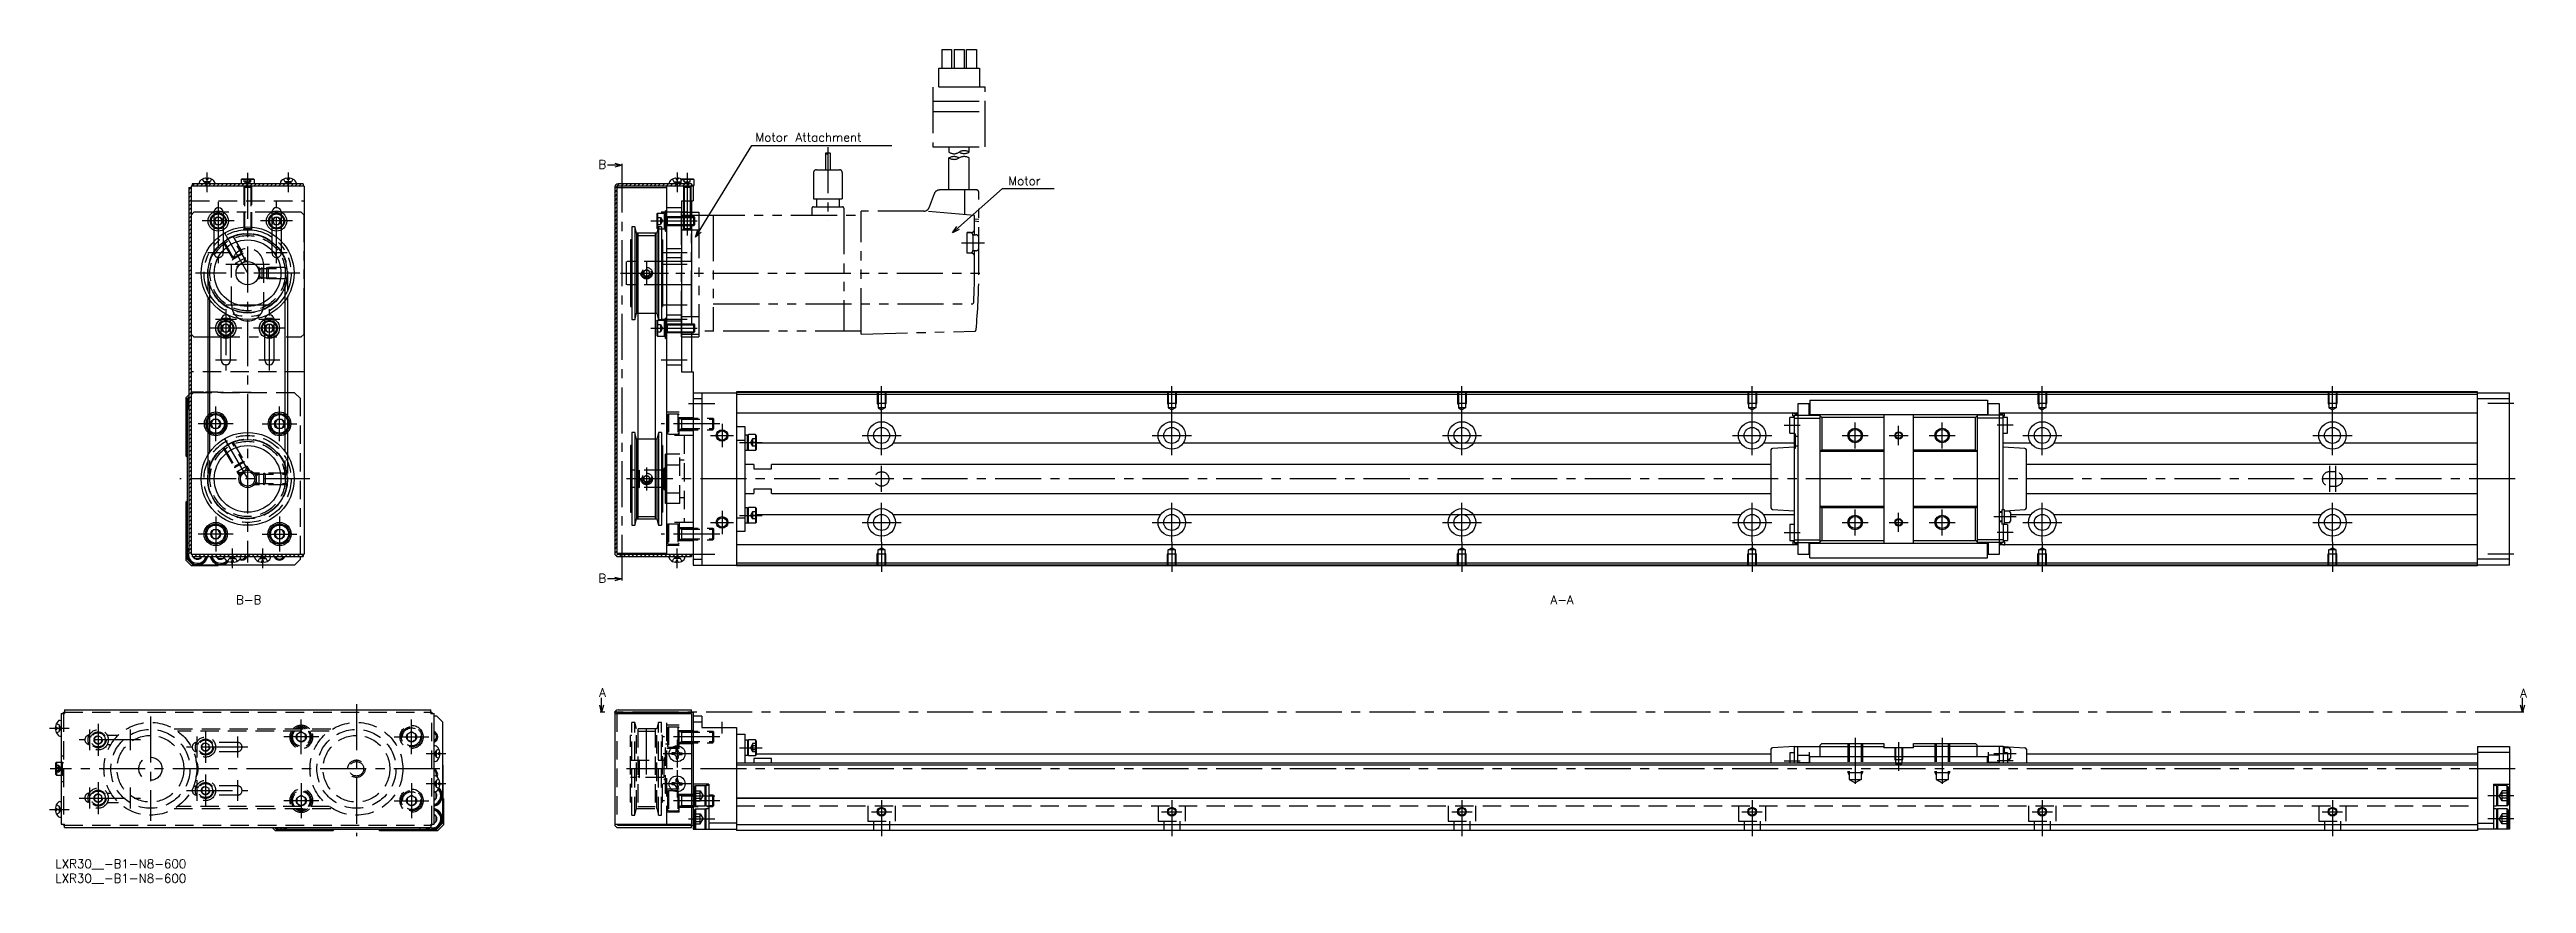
# Model space of a CAD drawing. Extents: x -2 to 852, y -8 to 279.
import ezdxf

# ---------------------------------------------------------------- set-up
doc = ezdxf.new("R2010")
doc.units = 0
doc.header["$LTSCALE"] = 0.5
for name, pattern in [('CENTER', [50.8, 31.75, -6.35, 6.35, -6.35]), ('DASHED', [19.05, 12.7, -6.35]), ('PHANTOM', [63.5, 31.75, -6.35, 6.35, -6.35, 6.35, -6.35])]:
    doc.linetypes.add(name, pattern=pattern)
for name, color, linetype in [('MSM_CENTER', 1, 'CENTER'), ('MSM_CONTINUOUS', 7, 'CONTINUOUS'), ('MSM_DASHED', 4, 'DASHED'), ('MSM_IMAGINARY', 6, 'PHANTOM'), ('MSM_NARROW', 5, 'CONTINUOUS'), ('MSM_PART_NUMBER', 7, 'CONTINUOUS')]:
    doc.layers.add(name, color=color, linetype=linetype)
doc.styles.get("Standard").update_dxf_attribs({"font": 'txt.shx', "height": 3, "bigfont": 'bigfont.shx'})

msp = doc.modelspace()

# ---------------------------------------------------------------- texts
at = {"layer": 'MSM_PART_NUMBER'}
for s, p in [('Motor Attachment', (241.22, 247.69)), ('B', (187.14, 238.33)), ('Motor', (328.38, 232.69)), ('B', (187.14, 95.53)), ('B-B', (62.26, 88.1)), ('A-A', (515.26, 88.1)), ('A', (187.43, 56.17)), ('A', (849.43, 55.88))]:
    msp.add_text(s, height=3, dxfattribs=at).set_placement(p)

# ---------------------------------------------------------------- blocks, each defined once
blk = doc.blocks.new('*U2')
at = {"layer": 'MSM_PART_NUMBER'}
blk.add_text('LXR30__-B1-N8-600', height=3, dxfattribs=at).set_placement((0, -3))
blk = doc.blocks.new('*U3')
at = {"layer": 'MSM_PART_NUMBER'}
blk.add_text('LXR30__-B1-N8-600', height=3, dxfattribs=at).set_placement((0, -8))

# ---------------------------------------------------------------- linework, layer by layer
at = {"layer": 'MSM_CENTER'}
for p, q in [((195.26, 239.06), (195.26, 97.3)), ((52.26, 237.06), (52.26, 230.3)), ((66.26, 236.9), (66.26, 102.5)), ((80.26, 237.06), (80.26, 230.3)), ((214.26, 237.06), (214.26, 230.3)), ((217.76, 236.9), (217.76, 215.3)), ((59.77, 223.3), (52.57, 223.3)), ((56.15, 226.9), (56.15, 205.7)), ((79.86, 223.3), (72.66, 223.3)), ((76.24, 205.7), (76.24, 226.9)), ((217.76, 223.3), (208.76, 223.3)), ((61.65, 220.3), (50.65, 220.3)), ((58.39, 215.94), (67.26, 200.57)), ((81.74, 220.3), (70.74, 220.3)), ((205.26, 220.3), (222.26, 220.3)), ((59.77, 209.3), (52.57, 209.3)), ((73.76, 205.3), (58.76, 205.3)), ((79.86, 209.3), (72.66, 209.3)), ((203.76, 206.3), (203.76, 198.3)), ((217.76, 209.3), (208.76, 209.3)), ((217.76, 205.3), (208.76, 205.3)), ((84.26, 202.3), (48.26, 202.3)), ((196.26, 202.3), (211.26, 202.3)), ((73.76, 191.3), (58.76, 191.3)), ((58.76, 189.9), (58.76, 168.7)), ((73.76, 168.7), (73.76, 189.9)), ((217.76, 191.3), (208.76, 191.3)), ((64.26, 183.3), (53.26, 183.3)), ((62.38, 186.3), (55.18, 186.3)), ((79.26, 183.3), (68.26, 183.3)), ((77.38, 186.3), (70.18, 186.3)), ((205.26, 183.3), (222.26, 183.3)), ((217.76, 186.3), (208.76, 186.3)), ((62.38, 172.3), (55.18, 172.3)), ((77.38, 172.3), (70.18, 172.3)), ((217.76, 172.3), (208.76, 172.3)), ((284.76, 153.09), (284.76, 163.3)), ((384.76, 153.09), (384.76, 163.3)), ((484.76, 153.09), (484.76, 163.3)), ((584.76, 153.09), (584.76, 163.3)), ((684.76, 153.09), (684.76, 163.3)), ((784.76, 153.09), (784.76, 163.3)), ((55.26, 144.3), (55.26, 156.3)), ((77.26, 144.3), (77.26, 156.3)), ((218.26, 157.3), (227.26, 157.3)), ((847.26, 157.3), (838.26, 157.3)), ((61.26, 150.3), (49.26, 150.3)), ((71.26, 150.3), (83.26, 150.3)), ((228.96, 150.3), (208.76, 150.3)), ((225.76, 146.3), (233.76, 146.3)), ((229.76, 150.3), (229.76, 142.3)), ((278.01, 146.3), (291.51, 146.3)), ((284.76, 139.55), (284.76, 153.05)), ((378.01, 146.3), (391.51, 146.3)), ((384.76, 139.55), (384.76, 153.05)), ((478.01, 146.3), (491.51, 146.3)), ((484.76, 139.55), (484.76, 153.05)), ((578.01, 146.3), (591.51, 146.3)), ((584.76, 139.55), (584.76, 153.05)), ((595.76, 149.8), (601.26, 149.8)), ((615.76, 146.3), (624.76, 146.3)), ((620.26, 141.8), (620.26, 150.8)), ((631.96, 146.3), (638.56, 146.3)), ((635.26, 143), (635.26, 149.6)), ((645.76, 146.3), (654.76, 146.3)), ((650.26, 141.8), (650.26, 150.8)), ((674.76, 149.8), (669.26, 149.8)), ((678.01, 146.3), (691.51, 146.3)), ((684.76, 139.55), (684.76, 153.05)), ((778.01, 146.3), (791.51, 146.3)), ((784.76, 139.55), (784.76, 153.05)), ((58.39, 144.94), (67.26, 129.57)), ((235.76, 143.86), (243.56, 143.86)), ((87.76, 131.3), (42.96, 131.3)), ((847.76, 131.3), (196.26, 131.3)), ((203.76, 135.3), (203.76, 127.3)), ((284.76, 126.8), (284.76, 135.8)), ((783.76, 135.8), (783.76, 126.8)), ((785.76, 135.8), (785.76, 126.8)), ((229.76, 120.3), (229.76, 112.3)), ((284.76, 109.55), (284.76, 123.05)), ((384.76, 109.55), (384.76, 123.05)), ((484.76, 109.55), (484.76, 123.05)), ((584.76, 109.55), (584.76, 123.05)), ((620.26, 111.8), (620.26, 120.8)), ((635.26, 113), (635.26, 119.6)), ((650.26, 111.8), (650.26, 120.8)), ((684.76, 109.55), (684.76, 123.05)), ((784.76, 109.55), (784.76, 123.05)), ((61.26, 112.3), (49.26, 112.3)), ((55.26, 118.3), (55.26, 106.3)), ((71.26, 112.3), (83.26, 112.3)), ((77.26, 118.3), (77.26, 106.3)), ((228.96, 112.3), (208.76, 112.3)), ((225.76, 116.3), (233.76, 116.3)), ((235.76, 118.74), (243.56, 118.74)), ((278.01, 116.3), (291.51, 116.3)), ((378.01, 116.3), (391.51, 116.3)), ((478.01, 116.3), (491.51, 116.3)), ((578.01, 116.3), (591.51, 116.3)), ((595.76, 112.8), (601.26, 112.8)), ((615.76, 116.3), (624.76, 116.3)), ((631.96, 116.3), (638.56, 116.3)), ((645.76, 116.3), (654.76, 116.3)), ((675.76, 118.2), (668.06, 118.2)), ((674.76, 112.8), (669.26, 112.8)), ((678.01, 116.3), (691.51, 116.3)), ((778.01, 116.3), (791.51, 116.3)), ((61.06, 100.54), (61.06, 107.3)), ((71.46, 100.54), (71.46, 107.3)), ((214.26, 100.54), (214.26, 107.3)), ((218.26, 105.3), (227.26, 105.3)), ((284.76, 109.51), (284.76, 99.3)), ((384.76, 109.51), (384.76, 99.3)), ((484.76, 109.51), (484.76, 99.3)), ((584.76, 109.51), (584.76, 99.3)), ((684.76, 109.51), (684.76, 99.3)), ((784.76, 109.51), (784.76, 99.3)), ((847.26, 105.3), (838.26, 105.3)), ((103.76, 53.6), (103.76, 8)), ((-2, 45.3), (4.76, 45.3)), ((11.76, 44.9), (11.76, 37.7)), ((14.76, 46.78), (14.76, 35.78)), ((25.76, 44.9), (25.76, 37.7)), ((32.76, 49.3), (32.76, 13.3)), ((51.76, 44.3), (51.76, 33.3)), ((84.76, 36.3), (84.76, 48.3)), ((122.76, 36.3), (122.76, 48.3)), ((849.76, 50.8), (188.76, 50.8)), ((203.76, 29.3), (203.76, 47.05)), ((229.76, 43.5), (229.76, 47.5)), ((29.36, 41.28), (8.16, 41.28)), ((66.36, 38.8), (45.16, 38.8)), ((48.76, 42.42), (48.76, 35.22)), ((62.76, 42.42), (62.76, 35.22)), ((90.76, 42.3), (78.76, 42.3)), ((116.76, 42.3), (128.76, 42.3)), ((134.52, 36.5), (127.76, 36.5)), ((228.96, 42.3), (208.96, 42.3)), ((219.01, 36.5), (209.51, 36.5)), ((214.26, 41.25), (214.26, 31.75)), ((235.76, 38.55), (243.56, 38.55)), ((620.26, 42), (620.26, 24.41)), ((635.26, 40.5), (635.26, 30.54)), ((650.26, 42), (650.26, 24.41)), ((675.76, 36.5), (668.06, 36.5)), ((132.56, 31.3), (-1.84, 31.3)), ((14.76, 26.69), (14.76, 15.69)), ((48.76, 27.42), (48.76, 20.22)), ((51.76, 29.3), (51.76, 18.3)), ((62.76, 27.42), (62.76, 20.22)), ((84.76, 26.3), (84.76, 14.3)), ((122.76, 26.3), (122.76, 14.3)), ((134.52, 26.1), (127.76, 26.1)), ((847.76, 31.3), (196.26, 31.3)), ((219.01, 26.1), (209.51, 26.1)), ((214.26, 30.85), (214.26, 21.35)), ((595.76, 34.1), (601.26, 34.1)), ((674.76, 34.1), (669.26, 34.1)), ((-2, 17.3), (4.76, 17.3)), ((8.17, 21.19), (29.37, 21.19)), ((11.77, 24.81), (11.77, 17.61)), ((25.77, 24.81), (25.77, 17.61)), ((45.16, 23.8), (66.36, 23.8)), ((90.76, 20.3), (78.76, 20.3)), ((116.76, 20.3), (128.76, 20.3)), ((228.96, 20.3), (208.96, 20.3)), ((218.26, 22), (227.26, 22)), ((284.76, 20.5), (284.76, 8)), ((384.76, 20.5), (384.76, 8)), ((484.76, 20.5), (484.76, 8)), ((584.76, 20.5), (584.76, 8)), ((684.76, 20.5), (684.76, 8)), ((784.76, 20.5), (784.76, 8)), ((847.26, 22), (838.26, 22)), ((218.26, 14), (227.26, 14)), ((281.26, 16.5), (288.26, 16.5)), ((381.26, 16.5), (388.26, 16.5)), ((481.26, 16.5), (488.26, 16.5)), ((581.26, 16.5), (588.26, 16.5)), ((681.26, 16.5), (688.26, 16.5)), ((781.26, 16.5), (788.26, 16.5)), ((847.26, 14), (838.26, 14))]:
    msp.add_line(p, q, dxfattribs=at)
at = {"layer": 'MSM_CONTINUOUS'}
for p, q in [((195.26, 239.56), (190.26, 239.56)), ((192.76, 240.23), (195.26, 239.56)), ((195.26, 239.56), (192.76, 238.89)), ((195.26, 240.06), (195.26, 239.06)), ((45.96, 231.9), (45.96, 105.7)), ((45.96, 231.9), (46.76, 231.9)), ((46.76, 232.3), (46.76, 105.3)), ((85.76, 232.3), (46.76, 232.3)), ((85.36, 233.1), (47.16, 233.1)), ((47.16, 233.1), (47.16, 232.3)), ((49.55, 233.5), (49.51, 233.1)), ((51.93, 234.98), (51.95, 234.6)), ((52.58, 234.6), (51.95, 234.6)), ((52.59, 234.98), (52.58, 234.6)), ((54.98, 233.5), (55.01, 233.1)), ((64.01, 234.65), (64.26, 234.9)), ((68.51, 234.65), (64.01, 234.65)), ((64.01, 234.65), (64.01, 233.1)), ((64.26, 234.9), (68.26, 234.9)), ((68.26, 234.9), (68.51, 234.65)), ((68.51, 234.65), (68.51, 233.1)), ((77.55, 233.5), (77.51, 233.1)), ((79.93, 234.98), (79.95, 234.6)), ((80.58, 234.6), (79.95, 234.6)), ((80.59, 234.98), (80.58, 234.6)), ((82.98, 233.5), (83.01, 233.1)), ((85.36, 233.1), (85.36, 232.3)), ((85.76, 232.3), (85.76, 105.3)), ((192.76, 231.9), (192.76, 105.7)), ((193.56, 231.9), (193.56, 105.7)), ((193.56, 231.9), (210.76, 231.9)), ((219.26, 233.1), (193.96, 233.1)), ((219.76, 232.3), (193.96, 232.3)), ((210.76, 105.3), (210.76, 232.3)), ((211.55, 233.5), (211.51, 233.1)), ((213.93, 234.98), (213.95, 234.6)), ((213.95, 234.6), (214.58, 234.6)), ((214.59, 234.98), (214.58, 234.6)), ((215.67, 234.81), (215.76, 234.9)), ((215.76, 234.9), (219.76, 234.9)), ((220.01, 234.65), (215.98, 234.65)), ((216.98, 233.5), (217.01, 233.1)), ((219.26, 233.1), (219.26, 232.3)), ((220.01, 232.55), (219.26, 232.55)), ((219.76, 234.9), (220.01, 234.65)), ((219.76, 232.3), (220.01, 232.55)), ((219.76, 232.3), (219.76, 227.3)), ((220.01, 234.65), (220.01, 232.55)), ((207.26, 222.75), (207.56, 223.05)), ((207.26, 222.75), (207.26, 217.85)), ((207.56, 223.05), (209.96, 223.05)), ((207.56, 223.05), (207.56, 217.55)), ((210.26, 222.75), (209.96, 223.05)), ((209.96, 217.55), (209.96, 223.05)), ((210.76, 223.8), (210.26, 223.8)), ((210.26, 216.8), (210.26, 223.8)), ((215.76, 227.3), (215.76, 168.3)), ((215.76, 227.3), (219.76, 227.3)), ((216.46, 227.3), (216.46, 221.8)), ((219.06, 227.3), (219.06, 221.8)), ((219.26, 227.3), (219.26, 221.8)), ((54.66, 217.13), (54.66, 213.32)), ((55.43, 221.55), (54.71, 220.3)), ((54.71, 220.3), (55.43, 219.05)), ((56.87, 221.55), (55.43, 221.55)), ((55.43, 219.05), (56.87, 219.05)), ((57.59, 220.3), (56.87, 221.55)), ((56.87, 219.05), (57.59, 220.3)), ((57.86, 217.25), (57.86, 215.92)), ((74.66, 217.18), (74.66, 215.92)), ((75.52, 221.55), (74.8, 220.3)), ((74.8, 220.3), (75.52, 219.05)), ((76.96, 221.55), (75.52, 221.55)), ((75.52, 219.05), (76.96, 219.05)), ((77.69, 220.3), (76.96, 221.55)), ((76.96, 219.05), (77.69, 220.3)), ((77.86, 217.2), (77.86, 213.32)), ((198.26, 213.8), (198.26, 190.8)), ((198.62, 213.8), (198.26, 213.8)), ((198.62, 218.3), (198.62, 186.3)), ((199.66, 218.3), (198.62, 218.3)), ((199.66, 218.3), (199.66, 186.3)), ((200.26, 216.05), (199.66, 218.3)), ((200.26, 216.05), (200.26, 188.55)), ((207.26, 216.05), (200.26, 216.05)), ((200.76, 216.05), (200.76, 117.55)), ((206.76, 216.05), (206.76, 117.55)), ((207.86, 218.3), (207.26, 216.05)), ((207.56, 217.55), (207.26, 217.85)), ((207.26, 216.05), (207.26, 188.55)), ((207.56, 217.55), (207.66, 217.55)), ((207.86, 218.3), (207.86, 186.3)), ((208.9, 218.3), (207.86, 218.3)), ((208.9, 218.3), (208.9, 186.3)), ((208.9, 217.55), (209.96, 217.55)), ((209.26, 213.8), (208.9, 213.8)), ((209.26, 213.8), (209.26, 190.8)), ((210.26, 217.85), (209.96, 217.55)), ((210.26, 216.8), (210.76, 216.8)), ((215.76, 221.8), (219.99, 221.8)), ((215.76, 218.8), (219.99, 218.8)), ((216.46, 218.8), (216.46, 217.54)), ((219.06, 217.54), (216.46, 217.54)), ((216.7, 217.3), (216.46, 217.54)), ((218.82, 217.3), (216.7, 217.3)), ((218.82, 217.3), (219.06, 217.54)), ((219.06, 218.8), (219.06, 217.54)), ((219.26, 218.8), (219.26, 184.8)), ((219.99, 218.8), (219.99, 221.8)), ((219.99, 221.8), (220.26, 221.53)), ((220.26, 219.07), (219.99, 218.8)), ((220.26, 221.53), (220.26, 219.07)), ((52.51, 194.12), (52.51, 139.48)), ((53.27, 140.64), (53.27, 192.96)), ((79.25, 140.64), (79.25, 192.96)), ((80.01, 194.12), (80.01, 139.48)), ((198.26, 190.8), (198.62, 190.8)), ((199.66, 186.3), (200.26, 188.55)), ((200.26, 188.55), (200.76, 188.55)), ((206.76, 188.55), (207.26, 188.55)), ((207.26, 188.55), (207.86, 186.3)), ((208.9, 190.8), (209.26, 190.8)), ((57.16, 172.3), (57.16, 180.19)), ((58.04, 184.55), (57.32, 183.3)), ((57.32, 183.3), (58.04, 182.05)), ((59.48, 184.55), (58.04, 184.55)), ((58.04, 182.05), (59.48, 182.05)), ((60.2, 183.3), (59.48, 184.55)), ((59.48, 182.05), (60.2, 183.3)), ((60.36, 172.3), (60.36, 180.19)), ((72.16, 172.3), (72.16, 180.19)), ((73.04, 184.55), (72.32, 183.3)), ((72.32, 183.3), (73.04, 182.05)), ((74.48, 184.55), (73.04, 184.55)), ((73.04, 182.05), (74.48, 182.05)), ((75.2, 183.3), (74.48, 184.55)), ((74.48, 182.05), (75.2, 183.3)), ((75.36, 172.3), (75.36, 180.19)), ((198.62, 186.3), (199.66, 186.3)), ((207.26, 185.75), (207.56, 186.05)), ((207.26, 185.75), (207.26, 180.85)), ((207.56, 180.55), (207.26, 180.85)), ((207.56, 186.05), (209.96, 186.05)), ((207.56, 186.05), (207.56, 180.55)), ((207.56, 180.55), (209.96, 180.55)), ((207.86, 186.3), (208.9, 186.3)), ((210.26, 185.75), (209.96, 186.05)), ((209.96, 180.55), (209.96, 186.05)), ((210.26, 180.85), (209.96, 180.55)), ((210.76, 186.8), (210.26, 186.8)), ((210.26, 179.8), (210.26, 186.8)), ((210.26, 179.8), (210.76, 179.8)), ((215.76, 184.8), (219.99, 184.8)), ((215.76, 181.8), (219.99, 181.8)), ((219.26, 181.8), (219.26, 168.3)), ((219.99, 181.8), (219.99, 184.8)), ((219.99, 184.8), (220.26, 184.53)), ((220.26, 182.07), (219.99, 181.8)), ((220.26, 184.53), (220.26, 182.07)), ((215.76, 168.3), (219.76, 168.3)), ((219.76, 168.3), (219.76, 101.6)), ((44.96, 159.3), (45.96, 160.3)), ((44.96, 159.3), (44.96, 139.3)), ((45.46, 159), (45.96, 159.5)), ((45.46, 159), (45.46, 158.34)), ((45.46, 156.26), (45.46, 106.34)), ((219.76, 161), (234.76, 161)), ((219.76, 159), (222.76, 159)), ((222.76, 161), (222.76, 101.6)), ((834.76, 161.3), (234.76, 161.3)), ((234.76, 161.3), (234.76, 101.3)), ((834.76, 161.1), (234.76, 161.1)), ((834.76, 160.4), (234.76, 160.4)), ((598.76, 154.05), (234.76, 154.05)), ((600.46, 153.25), (598.76, 154.1)), ((598.76, 153.1), (598.76, 154.1)), ((600.46, 154.05), (598.86, 154.05)), ((600.46, 153.67), (598.96, 154.05)), ((600.46, 157.2), (600.46, 105.4)), ((604.46, 157.2), (600.46, 157.2)), ((604.46, 153.25), (604.46, 157.2)), ((604.66, 158.52), (665.86, 158.52)), ((604.66, 158.52), (604.66, 153.55)), ((665.86, 158.52), (665.86, 153.55)), ((670.06, 157.2), (666.06, 157.2)), ((666.06, 153.25), (666.06, 157.2)), ((670.06, 105.4), (670.06, 157.2)), ((670.06, 153.25), (671.76, 154.1)), ((671.66, 154.05), (670.06, 154.05)), ((670.06, 153.67), (671.56, 154.05)), ((671.76, 153.1), (671.76, 154.1)), ((834.76, 154.05), (671.76, 154.05)), ((834.76, 101.3), (834.76, 161.3)), ((834.76, 161), (845.76, 161)), ((834.76, 159), (845.76, 159)), ((845.76, 101.6), (845.76, 161)), ((54.4, 151.8), (53.53, 150.3)), ((53.53, 150.3), (54.4, 148.8)), ((56.13, 151.8), (54.4, 151.8)), ((54.4, 148.8), (56.13, 148.8)), ((56.99, 150.3), (56.13, 151.8)), ((56.13, 148.8), (56.99, 150.3)), ((76.4, 151.8), (75.53, 150.3)), ((75.53, 150.3), (76.4, 148.8)), ((78.13, 151.8), (76.4, 151.8)), ((76.4, 148.8), (78.13, 148.8)), ((78.99, 150.3), (78.13, 151.8)), ((78.13, 148.8), (78.99, 150.3)), ((198.62, 147.3), (198.62, 115.3)), ((199.66, 147.3), (198.62, 147.3)), ((199.66, 147.3), (199.66, 115.3)), ((200.26, 145.05), (199.66, 147.3)), ((207.86, 147.3), (207.26, 145.05)), ((207.86, 147.3), (207.86, 115.3)), ((208.9, 147.3), (207.86, 147.3)), ((208.9, 147.3), (208.9, 115.3)), ((237.76, 149.3), (234.76, 149.3)), ((237.76, 113.3), (237.76, 149.3)), ((238.56, 146.46), (237.76, 146.46)), ((238.56, 146.31), (238.86, 146.61)), ((238.56, 141.26), (238.56, 146.46)), ((238.86, 141.11), (238.86, 146.61)), ((241.26, 146.61), (238.86, 146.61)), ((241.26, 146.61), (241.26, 141.11)), ((241.56, 146.31), (241.26, 146.61)), ((241.56, 146.31), (241.56, 141.41)), ((599.26, 152.55), (597.76, 152.55)), ((597.76, 147.05), (597.76, 152.55)), ((597.76, 147.05), (599.26, 147.05)), ((599.26, 152.8), (598.76, 153.1)), ((599.26, 153.25), (599.26, 109.35)), ((599.26, 153.25), (608.26, 153.25)), ((599.26, 152.25), (608.26, 152.25)), ((599.26, 146.9), (599.76, 146.9)), ((599.76, 141.9), (599.76, 146.9)), ((599.76, 146.1), (600.46, 146.1)), ((604.46, 153.55), (666.06, 153.55)), ((608.26, 109.05), (608.26, 153.55)), ((608.26, 153.05), (608.76, 152.55)), ((608.76, 152.55), (608.76, 141.3)), ((630.16, 152.55), (608.76, 152.55)), ((630.16, 153.55), (630.16, 109.05)), ((640.36, 109.05), (640.36, 153.55)), ((661.76, 152.55), (640.36, 152.55)), ((661.76, 152.55), (662.26, 153.05)), ((661.76, 141.3), (661.76, 152.55)), ((662.26, 153.55), (662.26, 109.05)), ((671.26, 153.25), (662.26, 153.25)), ((671.26, 152.25), (662.26, 152.25)), ((671.26, 120.6), (671.26, 153.25)), ((671.26, 152.8), (671.76, 153.1)), ((672.76, 152.55), (671.26, 152.55)), ((671.26, 147.05), (672.76, 147.05)), ((672.76, 147.05), (672.76, 152.55)), ((44.96, 139.3), (45.46, 138.8)), ((198.26, 142.8), (198.26, 119.8)), ((198.62, 142.8), (198.26, 142.8)), ((200.26, 145.05), (200.26, 117.55)), ((200.76, 145.05), (200.26, 145.05)), ((207.26, 145.05), (206.76, 145.05)), ((207.26, 145.05), (207.26, 117.55)), ((209.26, 142.8), (208.9, 142.8)), ((209.26, 142.8), (209.26, 119.8)), ((210.26, 122.8), (210.26, 139.8)), ((210.76, 139.8), (210.26, 139.8)), ((234.76, 144.72), (237.76, 144.72)), ((237.76, 141.26), (238.56, 141.26)), ((238.56, 141.41), (238.86, 141.11)), ((241.26, 141.11), (238.86, 141.11)), ((241.26, 141.11), (241.56, 141.41)), ((280.81, 143.66), (241.56, 143.66)), ((380.81, 143.66), (288.71, 143.66)), ((580.81, 143.66), (388.71, 143.66)), ((599.26, 143.66), (588.71, 143.66)), ((591.26, 141.3), (591.26, 121.3)), ((599.26, 142.3), (591.73, 141.8)), ((599.26, 141.9), (599.76, 141.9)), ((599.76, 142.7), (600.46, 142.7)), ((608.76, 141.3), (608.26, 140.8)), ((630.16, 140.8), (608.26, 140.8)), ((608.76, 141.3), (630.16, 141.3)), ((640.36, 141.3), (661.76, 141.3)), ((662.26, 140.8), (640.36, 140.8)), ((662.26, 140.8), (661.76, 141.3)), ((680.81, 143.66), (671.26, 143.66)), ((678.79, 141.8), (671.26, 142.3)), ((679.26, 121.3), (679.26, 141.3)), ((780.81, 143.66), (688.71, 143.66)), ((834.76, 143.66), (788.71, 143.66)), ((209.26, 134.3), (209.76, 134.3)), ((209.76, 128.3), (209.26, 128.3)), ((210.26, 135.3), (209.76, 134.8)), ((209.76, 134.8), (209.76, 127.8)), ((210.26, 136.12), (210.76, 136.12)), ((240.76, 136.3), (237.76, 136.3)), ((240.76, 136.3), (240.76, 134.8)), ((240.76, 134.8), (246.76, 134.8)), ((591.26, 136.3), (246.76, 136.3)), ((246.76, 134.8), (246.76, 136.3)), ((834.76, 136.3), (679.26, 136.3)), ((44.96, 123.3), (45.46, 123.8)), ((44.96, 123.3), (44.96, 103.3)), ((198.26, 119.8), (198.62, 119.8)), ((208.9, 119.8), (209.26, 119.8)), ((209.76, 127.8), (210.26, 127.3)), ((210.26, 126.48), (210.76, 126.48)), ((210.76, 122.8), (210.26, 122.8)), ((237.76, 126.3), (240.76, 126.3)), ((238.56, 121.34), (237.76, 121.34)), ((238.56, 121.19), (238.86, 121.49)), ((238.56, 116.14), (238.56, 121.34)), ((238.86, 115.99), (238.86, 121.49)), ((241.26, 121.49), (238.86, 121.49)), ((246.76, 127.8), (240.76, 127.8)), ((240.76, 127.8), (240.76, 126.3)), ((241.26, 121.49), (241.26, 115.99)), ((241.56, 121.19), (241.26, 121.49)), ((241.56, 121.19), (241.56, 116.29)), ((246.76, 126.3), (246.76, 127.8)), ((246.76, 126.3), (591.26, 126.3)), ((591.73, 120.8), (599.26, 120.3)), ((608.26, 121.8), (608.76, 121.3)), ((630.16, 121.8), (608.26, 121.8)), ((630.16, 121.3), (608.76, 121.3)), ((608.76, 121.3), (608.76, 110.05)), ((662.26, 121.8), (640.36, 121.8)), ((661.76, 121.3), (640.36, 121.3)), ((661.76, 121.3), (662.26, 121.8)), ((661.76, 110.05), (661.76, 121.3)), ((670.76, 119.9), (670.06, 119.9)), ((670.76, 119.7), (670.06, 119.7)), ((671.26, 120.7), (670.76, 120.7)), ((670.76, 120.7), (670.76, 115.7)), ((671.76, 120.6), (670.76, 120.6)), ((671.76, 120.27), (678.8, 120.8)), ((671.76, 115.8), (671.76, 120.6)), ((673.26, 120.2), (671.76, 120.2)), ((673.76, 119.7), (673.76, 116.7)), ((679.26, 126.3), (834.76, 126.3)), ((54.4, 113.8), (53.53, 112.3)), ((53.53, 112.3), (54.4, 110.8)), ((56.13, 113.8), (54.4, 113.8)), ((56.99, 112.3), (56.13, 113.8)), ((56.13, 110.8), (56.99, 112.3)), ((76.4, 113.8), (75.53, 112.3)), ((75.53, 112.3), (76.4, 110.8)), ((78.13, 113.8), (76.4, 113.8)), ((78.99, 112.3), (78.13, 113.8)), ((78.13, 110.8), (78.99, 112.3)), ((198.62, 115.3), (199.66, 115.3)), ((199.66, 115.3), (200.26, 117.55)), ((200.26, 117.55), (207.26, 117.55)), ((207.26, 117.55), (207.86, 115.3)), ((207.86, 115.3), (208.9, 115.3)), ((234.76, 117.88), (237.76, 117.88)), ((234.76, 113.3), (237.76, 113.3)), ((237.76, 116.14), (238.56, 116.14)), ((238.56, 116.29), (238.86, 115.99)), ((241.26, 115.99), (238.86, 115.99)), ((241.26, 115.99), (241.56, 116.29)), ((280.81, 118.94), (241.56, 118.94)), ((380.81, 118.94), (288.71, 118.94)), ((580.81, 118.94), (388.71, 118.94)), ((599.26, 118.94), (588.71, 118.94)), ((599.26, 115.55), (597.76, 115.55)), ((597.76, 115.55), (597.76, 110.05)), ((670.76, 116.7), (670.06, 116.7)), ((670.76, 116.5), (670.06, 116.5)), ((670.76, 115.8), (671.76, 115.8)), ((671.26, 115.7), (670.76, 115.7)), ((671.26, 115.8), (671.26, 109.35)), ((672.76, 115.55), (671.26, 115.55)), ((673.26, 116.2), (671.76, 116.2)), ((672.76, 115.55), (672.76, 110.05)), ((680.81, 118.94), (673.76, 118.94)), ((780.81, 118.94), (688.71, 118.94)), ((834.76, 118.94), (788.71, 118.94)), ((46.96, 101.3), (44.96, 103.3)), ((45.46, 109.3), (45.96, 109.3)), ((45.46, 104.26), (45.46, 103.6)), ((45.46, 103.6), (47.46, 101.6)), ((46.76, 105.7), (45.96, 105.7)), ((46.76, 105.3), (85.76, 105.3)), ((47.16, 105.3), (47.16, 104.5)), ((47.16, 104.5), (85.36, 104.5)), ((47.69, 104.5), (48.1, 103.8)), ((48.1, 103.8), (49.83, 103.8)), ((49.83, 103.8), (50.23, 104.5)), ((54.4, 110.8), (56.13, 110.8)), ((55.69, 104.5), (56.1, 103.8)), ((56.1, 103.8), (57.83, 103.8)), ((57.83, 103.8), (58.23, 104.5)), ((58.35, 104.1), (58.31, 104.5)), ((60.73, 102.62), (60.75, 103)), ((61.38, 103), (60.75, 103)), ((60.96, 101.6), (60.96, 103)), ((61.39, 102.62), (61.38, 103)), ((63.78, 104.1), (63.81, 104.5)), ((68.75, 104.1), (68.71, 104.5)), ((71.13, 102.62), (71.15, 103)), ((71.78, 103), (71.15, 103)), ((71.79, 102.62), (71.78, 103)), ((74.18, 104.1), (74.21, 104.5)), ((76.4, 110.8), (78.13, 110.8)), ((84.46, 103.6), (82.46, 101.6)), ((84.46, 103.6), (84.46, 104.5)), ((85.36, 105.3), (85.36, 104.5)), ((193.56, 105.7), (210.76, 105.7)), ((193.96, 105.3), (219.76, 105.3)), ((193.96, 104.5), (219.26, 104.5)), ((211.55, 104.1), (211.51, 104.5)), ((213.93, 102.62), (213.95, 103)), ((214.58, 103), (213.95, 103)), ((214.59, 102.62), (214.58, 103)), ((216.98, 104.1), (217.01, 104.5)), ((219.26, 105.3), (219.26, 104.5)), ((219.76, 103.6), (222.76, 103.6)), ((598.76, 108.55), (234.76, 108.55)), ((597.76, 110.05), (599.26, 110.05)), ((599.26, 109.8), (598.76, 109.5)), ((598.76, 109.5), (598.76, 108.5)), ((600.46, 109.35), (598.76, 108.5)), ((600.46, 108.55), (598.86, 108.55)), ((600.46, 108.92), (598.96, 108.55)), ((599.26, 110.35), (608.26, 110.35)), ((599.26, 109.35), (608.26, 109.35)), ((600.46, 105.4), (604.46, 105.4)), ((604.46, 105.4), (604.46, 109.35)), ((666.06, 109.05), (604.46, 109.05)), ((604.66, 106.55), (604.46, 106.55)), ((604.66, 104.08), (604.66, 109.05)), ((604.66, 104.08), (665.86, 104.08)), ((608.76, 110.05), (608.26, 109.55)), ((608.76, 110.05), (630.16, 110.05)), ((640.36, 110.05), (661.76, 110.05)), ((662.26, 109.55), (661.76, 110.05)), ((671.26, 110.35), (662.26, 110.35)), ((671.26, 109.35), (662.26, 109.35)), ((665.86, 104.08), (665.86, 109.05)), ((666.06, 106.55), (665.86, 106.55)), ((666.06, 109.35), (666.06, 105.4)), ((666.06, 105.4), (670.06, 105.4)), ((670.06, 109.35), (671.76, 108.5)), ((670.06, 108.92), (671.56, 108.55)), ((671.66, 108.55), (670.06, 108.55)), ((671.26, 110.05), (672.76, 110.05)), ((671.26, 109.8), (671.76, 109.5)), ((671.76, 109.5), (671.76, 108.5)), ((834.76, 108.55), (671.76, 108.55)), ((845.76, 103.6), (834.76, 103.6)), ((55.96, 101.3), (46.96, 101.3)), ((82.46, 101.6), (47.46, 101.6)), ((55.96, 101.3), (56.16, 101.5)), ((67.46, 101.5), (56.16, 101.5)), ((67.56, 101.6), (67.46, 101.5)), ((195.26, 96.8), (190.26, 96.8)), ((192.76, 97.47), (195.26, 96.8)), ((195.26, 96.8), (192.76, 96.13)), ((195.26, 97.3), (195.26, 96.3)), ((219.76, 101.6), (234.76, 101.6)), ((834.76, 102.2), (234.76, 102.2)), ((834.76, 101.5), (234.76, 101.5)), ((834.76, 101.3), (234.76, 101.3)), ((845.76, 101.6), (834.76, 101.6)), ((3.16, 51.6), (129.36, 51.6)), ((3.16, 51.6), (3.16, 50.4)), ((129.36, 50.4), (129.36, 51.6)), ((188.26, 50.8), (187.59, 53.3)), ((188.26, 50.8), (188.26, 55.8)), ((188.93, 53.3), (188.26, 50.8)), ((193.96, 51.6), (219.26, 51.6)), ((219.26, 50.8), (219.26, 51.6)), ((850.26, 50.8), (849.59, 53.3)), ((850.26, 50.8), (850.26, 55.8)), ((850.93, 53.3), (850.26, 50.8)), ((0.09, 45.63), (0.46, 45.62)), ((0.09, 44.97), (0.46, 44.98)), ((0.46, 45.62), (0.46, 44.98)), ((1.56, 48.01), (1.96, 48.05)), ((1.96, 50.4), (1.96, 12.2)), ((1.96, 50.4), (3.16, 50.4)), ((2.76, 50.4), (2.76, 50.8)), ((2.76, 50.8), (3.16, 50.8)), ((129.36, 50.8), (129.76, 50.8)), ((129.36, 50.4), (130.56, 50.4)), ((129.76, 50.8), (129.76, 50.4)), ((130.56, 12.2), (130.56, 50.4)), ((131.46, 49.5), (130.56, 49.5)), ((131.46, 49.5), (133.46, 47.5)), ((133.46, 47.5), (133.46, 12.5)), ((188.76, 50.8), (187.76, 50.8)), ((192.76, 50.4), (219.26, 50.4)), ((192.76, 50.4), (192.76, 12.2)), ((193.96, 50.8), (219.76, 50.8)), ((210.76, 50.4), (210.76, 50.8)), ((219.26, 50.4), (219.26, 12.2)), ((219.76, 50.8), (219.76, 10.5)), ((222.76, 49.5), (219.76, 49.5)), ((219.76, 47.5), (222.76, 47.5)), ((222.76, 49.5), (222.76, 45.5)), ((222.76, 45.5), (234.76, 45.5)), ((234.76, 45.5), (234.76, 10)), ((234.76, 43.3), (237.76, 43.3)), ((237.76, 33.2), (237.76, 43.3)), ((850.76, 50.8), (849.76, 50.8)), ((1.56, 42.59), (1.96, 42.55)), ((130.96, 39.21), (130.56, 39.25)), ((132.44, 36.83), (132.06, 36.82)), ((132.06, 36.82), (132.06, 36.18)), ((132.44, 36.17), (132.06, 36.18)), ((213.34, 36.83), (212.49, 36.82)), ((213.34, 36.17), (212.49, 36.18)), ((213.34, 36.83), (213.74, 37.02)), ((213.34, 36.17), (213.74, 35.98)), ((213.93, 37.42), (213.74, 37.02)), ((213.93, 35.58), (213.74, 35.98)), ((213.93, 37.42), (213.95, 38.27)), ((213.93, 35.58), (213.95, 34.73)), ((214.59, 37.42), (214.58, 38.27)), ((214.59, 35.58), (214.58, 34.73)), ((214.59, 37.42), (214.78, 37.02)), ((214.59, 35.58), (214.78, 35.98)), ((215.19, 36.83), (214.78, 37.02)), ((215.19, 36.17), (214.78, 35.98)), ((215.19, 36.83), (216.03, 36.82)), ((215.19, 36.17), (216.03, 36.18)), ((238.56, 41.15), (237.76, 41.15)), ((237.76, 35.95), (238.56, 35.95)), ((238.56, 41), (238.86, 41.3)), ((238.56, 41.15), (238.56, 35.95)), ((238.56, 36.1), (238.86, 35.8)), ((238.86, 35.8), (238.86, 41.3)), ((241.26, 41.3), (238.86, 41.3)), ((241.26, 35.8), (238.86, 35.8)), ((246.76, 34.87), (240.76, 34.87)), ((240.76, 34.87), (240.76, 33.2)), ((241.26, 41.3), (241.26, 35.8)), ((241.56, 41), (241.26, 41.3)), ((241.26, 35.8), (241.56, 36.1)), ((241.56, 41), (241.56, 36.1)), ((591.26, 36.3), (241.56, 36.3)), ((246.76, 33.2), (246.76, 34.87)), ((591.26, 38.03), (591.26, 33.2)), ((599.26, 39), (591.73, 38.53)), ((599.26, 36.85), (597.76, 36.85)), ((597.76, 36.85), (597.76, 33.2)), ((599.26, 39), (630.16, 39)), ((599.26, 39), (599.26, 33.2)), ((600.46, 33.2), (600.46, 39)), ((600.46, 36), (604.46, 36)), ((604.46, 37), (604.46, 33.2)), ((604.66, 35.1), (604.46, 35.1)), ((604.66, 34.3), (604.46, 34.3)), ((665.86, 35.4), (604.66, 35.4)), ((604.66, 33.2), (604.66, 35.4)), ((608.76, 40), (608.26, 39.5)), ((608.26, 35.4), (608.26, 39.5)), ((608.76, 40), (630.16, 40)), ((630.16, 40), (630.16, 38.5)), ((640.36, 38.5), (630.16, 38.5)), ((640.36, 40), (661.76, 40)), ((640.36, 38.5), (640.36, 40)), ((671.26, 39), (640.36, 39)), ((662.26, 39.5), (661.76, 40)), ((662.26, 35.4), (662.26, 39.5)), ((665.86, 33.2), (665.86, 35.4)), ((666.06, 35.1), (665.86, 35.1)), ((666.06, 34.3), (665.86, 34.3)), ((666.06, 37), (666.06, 33.2)), ((670.06, 36), (666.06, 36)), ((670.06, 33.2), (670.06, 39)), ((671.26, 39), (671.26, 33.2)), ((671.26, 39), (678.79, 38.53)), ((671.76, 38.9), (671.26, 38.9)), ((672.76, 36.85), (671.26, 36.85)), ((671.76, 36.85), (671.76, 38.9)), ((673.26, 38.5), (671.76, 38.5)), ((672.76, 36.85), (672.76, 33.2)), ((673.26, 34.5), (672.76, 34.5)), ((673.76, 38), (673.76, 35)), ((679.26, 38.03), (679.26, 33.2)), ((834.76, 36.3), (679.26, 36.3)), ((834.76, 39), (834.76, 10)), ((834.76, 39), (845.76, 39)), ((834.76, 37), (845.76, 37)), ((845.76, 39), (845.76, 10.5)), ((0.16, 33.3), (0.41, 33.55)), ((0.16, 29.3), (0.16, 33.3)), ((0.41, 29.05), (0.16, 29.3)), ((0.41, 33.55), (0.41, 29.05)), ((0.41, 33.55), (1.96, 33.55)), ((0.41, 29.05), (1.96, 29.05)), ((130.96, 33.79), (130.56, 33.75)), ((130.96, 28.81), (130.56, 28.85)), ((132.44, 26.43), (132.06, 26.42)), ((132.06, 26.42), (132.06, 25.78)), ((133.46, 26), (132.06, 26)), ((132.44, 25.77), (132.06, 25.78)), ((133.46, 32.6), (133.56, 32.5)), ((133.56, 32.5), (133.56, 21.2)), ((213.34, 26.43), (212.49, 26.42)), ((213.34, 25.77), (212.49, 25.78)), ((213.34, 26.43), (213.74, 26.62)), ((213.34, 25.77), (213.74, 25.58)), ((213.93, 27.02), (213.74, 26.62)), ((213.93, 27.02), (213.95, 27.87)), ((214.59, 27.02), (214.58, 27.87)), ((214.59, 27.02), (214.78, 26.62)), ((215.19, 26.43), (214.78, 26.62)), ((215.19, 25.77), (214.78, 25.58)), ((215.19, 26.43), (216.03, 26.42)), ((215.19, 25.77), (216.03, 25.78)), ((225.26, 26), (219.76, 26)), ((224.26, 18.35), (224.26, 25.65)), ((224.26, 25.65), (225.26, 25.65)), ((225.26, 26), (225.26, 10.35)), ((834.76, 33.2), (234.76, 33.2)), ((834.76, 32.5), (234.76, 32.5)), ((600.46, 33.5), (604.46, 33.5)), ((670.06, 33.5), (666.06, 33.5)), ((840.26, 26), (840.26, 10.5)), ((840.26, 26), (845.76, 26)), ((0.09, 17.63), (0.46, 17.62)), ((0.46, 17.62), (0.46, 16.98)), ((1.56, 20.01), (1.96, 20.05)), ((130.96, 23.39), (130.56, 23.35)), ((131.26, 22.87), (130.56, 23.27)), ((130.56, 20.73), (131.26, 21.13)), ((131.26, 21.13), (131.26, 22.87)), ((133.76, 21), (133.56, 21.2)), ((133.76, 21), (133.76, 12)), ((213.93, 25.18), (213.74, 25.58)), ((213.93, 25.18), (213.95, 24.33)), ((214.59, 25.18), (214.58, 24.33)), ((214.59, 25.18), (214.78, 25.58)), ((220.26, 25.1), (220.66, 25.5)), ((220.26, 25.1), (220.26, 18.9)), ((220.66, 18.5), (220.26, 18.9)), ((220.26, 17.1), (220.66, 17.5)), ((220.26, 17.1), (220.26, 10.9)), ((220.66, 25.5), (220.66, 18.5)), ((220.66, 25.5), (223.86, 25.5)), ((220.66, 18.5), (223.86, 18.5)), ((220.66, 17.5), (220.66, 10.5)), ((220.66, 17.5), (223.86, 17.5)), ((223.86, 25.5), (223.86, 18.5)), ((224.26, 25.1), (223.86, 25.5)), ((223.86, 18.5), (224.26, 18.9)), ((223.86, 17.5), (223.86, 10.5)), ((224.26, 17.1), (223.86, 17.5)), ((225.26, 18.35), (224.26, 18.35)), ((224.26, 10.35), (224.26, 17.65)), ((224.26, 17.65), (225.26, 17.65)), ((834.76, 21.2), (234.76, 21.2)), ((834.76, 21), (234.76, 21)), ((841.26, 25.5), (840.26, 25.5)), ((840.26, 18.5), (841.26, 18.5)), ((841.26, 17.5), (840.26, 17.5)), ((841.26, 25.5), (841.26, 18.5)), ((841.26, 25.1), (841.66, 25.5)), ((841.66, 18.5), (841.26, 18.9)), ((841.26, 17.5), (841.26, 10.5)), ((841.26, 17.1), (841.66, 17.5)), ((841.66, 25.5), (841.66, 18.5)), ((844.86, 25.5), (841.66, 25.5)), ((844.86, 18.5), (841.66, 18.5)), ((841.66, 17.5), (841.66, 10.5)), ((844.86, 17.5), (841.66, 17.5)), ((844.86, 25.5), (844.86, 18.5)), ((845.26, 25.1), (844.86, 25.5)), ((844.86, 18.5), (845.26, 18.9)), ((844.86, 17.5), (844.86, 10.5)), ((845.26, 17.1), (844.86, 17.5)), ((845.26, 25.1), (845.26, 18.9)), ((845.26, 17.1), (845.26, 10.9)), ((0.09, 16.97), (0.46, 16.98)), ((1.56, 14.59), (1.96, 14.55)), ((1.96, 12.2), (3.16, 12.2)), ((2.76, 11.8), (2.76, 12.2)), ((2.76, 11.8), (3.16, 11.8)), ((3.16, 11), (3.16, 12.2)), ((3.16, 11), (129.36, 11)), ((75.76, 10), (74.76, 11)), ((76.06, 10.5), (75.56, 11)), ((75.76, 10), (95.76, 10)), ((76.06, 10.5), (76.73, 10.5)), ((78.8, 10.5), (128.73, 10.5)), ((95.76, 10), (96.26, 10.5)), ((111.76, 10), (111.26, 10.5)), ((111.76, 10), (131.76, 10)), ((125.76, 10.5), (125.76, 11)), ((129.36, 12.2), (129.36, 11)), ((129.36, 12.2), (130.56, 12.2)), ((129.36, 11.8), (129.76, 11.8)), ((129.76, 12.2), (129.76, 11.8)), ((131.26, 14.87), (130.56, 15.27)), ((130.56, 12.73), (131.26, 13.13)), ((130.8, 10.5), (131.46, 10.5)), ((131.26, 13.13), (131.26, 14.87)), ((131.46, 10.5), (133.46, 12.5)), ((133.76, 12), (131.76, 10)), ((192.76, 12.2), (219.26, 12.2)), ((193.96, 11.8), (219.76, 11.8)), ((193.96, 11), (219.26, 11)), ((210.76, 11.8), (210.76, 12.2)), ((219.26, 11), (219.26, 11.8)), ((219.76, 10.5), (224.26, 10.5)), ((220.66, 10.5), (220.26, 10.9)), ((223.86, 10.5), (224.26, 10.9)), ((225.26, 10.35), (224.26, 10.35)), ((234.76, 12.5), (225.26, 12.5)), ((225.26, 10.5), (234.76, 10.5)), ((834.76, 12), (234.76, 12)), ((834.76, 10), (234.76, 10)), ((834.76, 12.5), (840.26, 12.5)), ((845.76, 10.5), (834.76, 10.5)), ((841.66, 10.5), (841.26, 10.9)), ((844.86, 10.5), (845.26, 10.9))]:
    msp.add_line(p, q, dxfattribs=at)
for centre, radius in [((56.15, 220.3), 3.5), ((56.15, 220.3), 2.75), ((56.15, 220.3), 2.45), ((76.24, 220.3), 3.5), ((76.24, 220.3), 2.75), ((76.24, 220.3), 2.45), ((66.26, 202.3), 16), ((66.26, 202.3), 13.62), ((56.15, 220.3), 1.44), ((66.26, 202.3), 11.5), ((76.24, 220.3), 1.44), ((66.26, 202.3), 4), ((58.76, 183.3), 3.5), ((58.76, 183.3), 2.75), ((58.76, 183.3), 2.45), ((58.76, 183.3), 1.44), ((73.76, 183.3), 3.5), ((73.76, 183.3), 2.75), ((73.76, 183.3), 2.45), ((73.76, 183.3), 1.44), ((66.26, 131.3), 16), ((55.26, 150.3), 1.73), ((77.26, 150.3), 1.73), ((229.76, 146.3), 1.62), ((284.76, 146.3), 4.75), ((284.76, 146.3), 2.75), ((384.76, 146.3), 4.75), ((384.76, 146.3), 2.75), ((484.76, 146.3), 4.75), ((484.76, 146.3), 2.75), ((584.76, 146.3), 4.75), ((584.76, 146.3), 2.75), ((620.26, 146.3), 2.07), ((635.26, 146.3), 1.06), ((650.26, 146.3), 2.07), ((684.76, 146.3), 4.75), ((684.76, 146.3), 2.75), ((784.76, 146.3), 4.75), ((784.76, 146.3), 2.75), ((66.26, 131.3), 13.62), ((66.26, 131.3), 11.5), ((66.26, 131.3), 3), ((66.26, 131.3), 2.5), ((284.76, 116.3), 4.75), ((384.76, 116.3), 4.75), ((484.76, 116.3), 4.75), ((584.76, 116.3), 4.75), ((684.76, 116.3), 4.75), ((784.76, 116.3), 4.75), ((55.26, 112.3), 4), ((55.26, 112.3), 3.5), ((55.26, 112.3), 3.1), ((55.26, 112.3), 1.73), ((77.26, 112.3), 4), ((77.26, 112.3), 3.5), ((77.26, 112.3), 3.1), ((77.26, 112.3), 1.73), ((229.76, 116.3), 1.62), ((284.76, 116.3), 2.75), ((384.76, 116.3), 2.75), ((484.76, 116.3), 2.75), ((584.76, 116.3), 2.75), ((620.26, 116.3), 2.07), ((635.26, 116.3), 1.06), ((650.26, 116.3), 2.07), ((684.76, 116.3), 2.75), ((784.76, 116.3), 2.75), ((214.26, 36.5), 2.75), ((214.26, 26.1), 2.75), ((284.76, 16.5), 1.23), ((384.76, 16.5), 1.23), ((484.76, 16.5), 1.23), ((584.76, 16.5), 1.23), ((684.76, 16.5), 1.23), ((784.76, 16.5), 1.23)]:
    msp.add_circle(centre, radius, dxfattribs=at)
for centre, radius, start, end in [((50.54, 233.42), 1, 133.42672, 175), ((52.26, 231.6), 3.5, 98.53957, 133.42672), ((51.73, 234.78), 0.284, 44.18718, 87.06173), ((52.8, 234.78), 0.284, 92.93827, 135.81282), ((52.26, 231.6), 3.5, 46.57328, 81.46043), ((53.98, 233.42), 1, 5, 46.57328), ((78.54, 233.42), 1, 133.42672, 175), ((80.26, 231.6), 3.5, 98.53957, 133.42672), ((79.73, 234.78), 0.284, 44.18718, 87.06173), ((80.8, 234.78), 0.284, 92.93827, 135.81282), ((80.26, 231.6), 3.5, 46.57328, 81.46043), ((81.98, 233.42), 1, 5, 46.57328), ((193.96, 231.9), 1.2, 90, 180), ((193.96, 231.9), 0.4, 90, 180), ((212.54, 233.42), 1, 133.42672, 175), ((214.26, 231.6), 3.5, 98.53957, 133.42672), ((213.73, 234.78), 0.284, 44.18718, 87.06173), ((214.8, 234.78), 0.284, 92.93827, 135.81282), ((214.26, 231.6), 3.5, 46.57328, 81.46043), ((215.98, 233.42), 1, 5, 46.57328), ((56.26, 223.3), 1.6, 1.89115, 173.80553), ((76.26, 223.3), 1.6, 3.76144, 175.52243), ((58.76, 186.3), 1.6, 4.12169, 175.87831), ((73.76, 186.3), 1.6, 4.12169, 175.87831), ((66.26, 191.3), 5.5, 239.96302, 300.03698), ((58.76, 172.3), 1.6, 180, 0), ((73.76, 172.3), 1.6, 180, 0), ((48.96, 157.3), 3.65, 145.27779, 214.72221), ((48.96, 157.3), 3.5, 148.99792, 211.00208), ((48.96, 157.3), 3.1, 165.40892, 194.59108), ((55.26, 150.3), 4, 240.16526, 119.83474), ((55.26, 150.3), 3.5, 235.34933, 124.65067), ((77.26, 150.3), 4, 60.16526, 299.83474), ((77.26, 150.3), 3.5, 55.34933, 304.65067), ((55.26, 150.3), 4, 133.43254, 226.56746), ((55.26, 150.3), 3.5, 141.78679, 218.21321), ((55.26, 150.3), 3.1, 152.51067, 207.48933), ((55.26, 150.3), 3.1, 230.0637, 129.9363), ((77.26, 150.3), 3.1, 50.0637, 309.9363), ((77.26, 150.3), 4, 313.43254, 46.56746), ((77.26, 150.3), 3.5, 321.78679, 38.21321), ((77.26, 150.3), 3.1, 332.51067, 27.48933), ((591.76, 141.3), 0.5, 93.80664, 180), ((678.76, 141.3), 0.5, 0, 86.19336), ((591.76, 121.3), 0.5, 180, 266.19337), ((673.26, 119.7), 0.5, 0, 90), ((678.76, 121.3), 0.5, 274.31325, 0), ((673.26, 116.7), 0.5, 270, 0), ((48.96, 105.3), 3.65, 145.27779, 347.33924), ((48.96, 105.3), 3.5, 148.99792, 346.78702), ((48.96, 105.3), 3.1, 165.40892, 345.04475), ((48.96, 105.3), 1.73, 207.5085, 332.4915), ((56.96, 105.3), 3.65, 192.66076, 316.92421), ((56.96, 105.3), 3.5, 193.21298, 316.14351), ((56.96, 105.3), 3.1, 194.95525, 314.33325), ((56.96, 105.3), 1.73, 207.5085, 322.40786), ((59.34, 104.18), 1, 185, 226.57328), ((61.06, 106), 3.5, 226.57328, 261.46043), ((60.53, 102.82), 0.284, 272.93827, 315.81282), ((61.6, 102.82), 0.284, 224.18718, 267.06173), ((61.06, 106), 3.5, 278.53957, 313.42672), ((62.78, 104.18), 1, 313.42672, 355), ((64.26, 105.3), 1.62, 249.55118, 330.42763), ((69.74, 104.18), 1, 185, 226.57328), ((71.46, 106), 3.5, 226.57328, 261.46043), ((70.93, 102.82), 0.284, 272.93827, 315.81282), ((72, 102.82), 0.284, 224.18718, 267.06173), ((71.46, 106), 3.5, 278.53957, 313.42672), ((73.18, 104.18), 1, 313.42672, 355), ((77.26, 105.3), 1.62, 209.57237, 330.42763), ((193.96, 105.7), 1.2, 180, 270), ((193.96, 105.7), 0.4, 180, 270), ((212.54, 104.18), 1, 185, 226.57328), ((214.26, 106), 3.5, 226.57328, 261.46043), ((213.73, 102.82), 0.284, 272.93827, 315.81282), ((214.8, 102.82), 0.284, 224.18718, 267.06173), ((214.26, 106), 3.5, 278.53957, 313.42672), ((215.98, 104.18), 1, 313.42672, 355), ((193.96, 50.4), 1.2, 90, 180), ((3.46, 45.3), 3.5, 136.57328, 171.46043), ((0.28, 45.83), 0.284, 182.93827, 225.81282), ((0.28, 44.77), 0.284, 134.18718, 177.06173), ((3.46, 45.3), 3.5, 188.53957, 223.42672), ((1.65, 47.02), 1, 95, 136.57328), ((1.65, 43.58), 1, 223.42672, 265), ((129.76, 42.3), 1.62, 299.57237, 60.42763), ((193.96, 50.4), 0.4, 90, 180), ((130.88, 38.22), 1, 43.42672, 85), ((129.06, 36.5), 3.5, 8.53957, 43.42672), ((129.06, 36.5), 3.5, 316.57328, 351.46043), ((132.24, 37.03), 0.284, 314.18718, 357.06173), ((132.24, 35.97), 0.284, 2.93827, 45.81282), ((214.26, 36.5), 1.8, 169.8876, 190.1124), ((214.26, 36.5), 1.8, 79.8876, 100.1124), ((214.26, 36.5), 1.8, 259.8876, 280.1124), ((214.26, 36.5), 1.8, 349.8876, 10.1124), ((591.76, 38.03), 0.5, 93.57634, 180), ((673.26, 38), 0.5, 0, 90), ((673.26, 35), 0.5, 270, 0), ((678.76, 38.03), 0.5, 0, 86.42366), ((129.76, 29.3), 1.62, 339.55118, 60.42763), ((130.88, 34.78), 1, 275, 316.57328), ((130.88, 27.82), 1, 43.42672, 85), ((129.06, 26.1), 3.5, 8.53957, 43.42672), ((132.24, 26.63), 0.284, 314.18718, 357.06173), ((132.24, 25.57), 0.284, 2.93827, 45.81282), ((214.26, 26.1), 1.8, 169.8876, 190.1124), ((214.26, 26.1), 1.8, 79.8876, 100.1124), ((214.26, 26.1), 1.8, 349.8876, 10.1124), ((3.46, 17.3), 3.5, 136.57328, 171.46043), ((0.28, 17.83), 0.284, 182.93827, 225.81282), ((1.65, 19.02), 1, 95, 136.57328), ((129.76, 14), 3.65, 235.27779, 77.33924), ((129.76, 14), 3.5, 238.99792, 76.78702), ((129.76, 22), 3.65, 282.66076, 46.92421), ((129.76, 22), 3.5, 283.21298, 46.14351), ((129.76, 22), 3.1, 284.95525, 44.33325), ((129.76, 22), 1.73, 297.5085, 52.40786), ((130.88, 24.38), 1, 275, 316.57328), ((129.06, 26.1), 3.5, 316.57328, 351.46043), ((214.26, 26.1), 1.8, 259.8876, 280.1124), ((0.28, 16.77), 0.284, 134.18718, 177.06173), ((3.46, 17.3), 3.5, 188.53957, 223.42672), ((1.65, 15.58), 1, 223.42672, 265), ((77.76, 14), 3.65, 235.27779, 304.72221), ((77.76, 14), 3.5, 238.99792, 301.00208), ((77.76, 14), 3.1, 255.40892, 284.59108), ((129.76, 14), 3.1, 255.40892, 75.04475), ((129.76, 14), 1.73, 297.5085, 62.4915), ((193.96, 12.2), 1.2, 180, 270), ((193.96, 12.2), 0.4, 180, 270)]:
    msp.add_arc(centre, radius, start, end, dxfattribs=at)
at = {"layer": 'MSM_DASHED'}
for p, q in [((50.65, 234.71), (51.12, 233.77)), ((52.26, 233.17), (51.12, 233.77)), ((53.41, 233.77), (51.12, 233.77)), ((52.26, 233.17), (53.41, 233.77)), ((53.87, 234.71), (53.41, 233.77)), ((64.95, 232.25), (65.2, 231.81)), ((64.96, 232.2), (64.96, 217.54)), ((67.56, 231.81), (64.96, 231.81)), ((65.11, 233.8), (65.11, 234.9)), ((65.11, 233.8), (67.42, 233.8)), ((65.2, 231.81), (65.2, 217.3)), ((66.26, 233.22), (65.26, 233.8)), ((65.68, 234.9), (65.68, 233.8)), ((67.26, 233.8), (66.26, 233.22)), ((66.84, 234.9), (66.84, 233.8)), ((67.57, 232.25), (67.32, 231.81)), ((67.32, 231.81), (67.32, 217.3)), ((67.42, 233.8), (67.42, 234.9)), ((67.56, 232.2), (67.56, 217.54)), ((78.65, 234.71), (79.12, 233.77)), ((80.26, 233.17), (79.12, 233.77)), ((81.41, 233.77), (79.12, 233.77)), ((80.26, 233.17), (81.41, 233.77)), ((81.87, 234.71), (81.41, 233.77)), ((212.65, 234.71), (213.12, 233.77)), ((214.26, 233.17), (213.12, 233.77)), ((213.12, 233.77), (215.41, 233.77)), ((214.26, 233.17), (215.41, 233.77)), ((215.87, 234.71), (215.41, 233.77)), ((215.51, 234.65), (215.67, 234.81)), ((215.51, 234.65), (215.51, 233.1)), ((215.98, 234.65), (215.51, 234.65)), ((216.46, 232.2), (216.46, 227.3)), ((219.06, 231.81), (216.46, 231.81)), ((216.7, 231.81), (216.7, 227.3)), ((216.76, 233.8), (216.76, 234.9)), ((216.76, 233.8), (218.76, 233.8)), ((217.76, 233.22), (216.76, 233.8)), ((217.76, 234.9), (217.76, 233.8)), ((218.76, 233.8), (217.76, 233.22)), ((218.76, 233.8), (218.76, 234.9)), ((218.82, 231.81), (218.82, 227.3)), ((219.06, 232.2), (219.06, 227.3)), ((46.76, 227.3), (85.76, 227.3)), ((54.66, 223.3), (54.66, 217.13)), ((57.86, 223.3), (57.86, 217.25)), ((74.66, 223.3), (74.66, 217.18)), ((77.86, 223.3), (77.86, 217.2)), ((210.76, 224.9), (215.76, 224.9)), ((57.86, 215.92), (57.86, 209.3)), ((65.84, 206.28), (60.84, 214.94)), ((61.19, 215.08), (66.26, 206.3)), ((67.56, 217.54), (64.96, 217.54)), ((65.2, 217.3), (64.96, 217.54)), ((67.32, 217.3), (65.2, 217.3)), ((67.32, 217.3), (67.56, 217.54)), ((74.66, 215.92), (74.66, 209.3)), ((200.76, 215.29), (206.76, 215.29)), ((207.26, 221.55), (208.56, 221.55)), ((207.26, 220.3), (208.56, 220.3)), ((207.26, 219.05), (208.56, 219.05)), ((207.66, 217.55), (208.9, 217.55)), ((208.56, 221.55), (208.56, 219.05)), ((208.56, 221.55), (209.28, 220.3)), ((209.28, 220.3), (208.56, 219.05)), ((210.76, 221.8), (215.76, 221.8)), ((210.76, 221.55), (210.8, 221.53)), ((210.76, 219.05), (210.8, 219.07)), ((210.76, 218.8), (215.76, 218.8)), ((210.8, 221.8), (210.8, 218.8)), ((210.8, 221.53), (215.76, 221.53)), ((210.8, 219.07), (215.76, 219.07)), ((54.66, 213.32), (54.66, 209.3)), ((57.73, 213.08), (62.8, 204.3)), ((58.03, 213.31), (63.03, 204.66)), ((60.76, 191.3), (60.76, 205.3)), ((64.68, 209.03), (61.22, 207.03)), ((61.36, 207.55), (61.22, 207.03)), ((61.36, 207.55), (64.17, 209.17)), ((65.49, 207.63), (62.03, 205.63)), ((63.4, 205.26), (62.03, 205.63)), ((63.4, 205.26), (65.13, 206.26)), ((64.68, 209.03), (64.17, 209.17)), ((65.13, 206.26), (65.49, 207.63)), ((71.76, 205.3), (71.76, 191.3)), ((77.86, 213.32), (77.86, 209.3)), ((209.26, 206.3), (198.26, 206.3)), ((210.76, 210.8), (215.76, 210.8)), ((210.76, 207.7), (215.76, 207.7)), ((52.51, 202.3), (52.51, 194.12)), ((53.27, 192.96), (53.27, 202.3)), ((79.86, 204.3), (69.73, 204.3)), ((79.86, 200.3), (69.73, 200.3)), ((69.92, 203.92), (79.92, 203.92)), ((69.92, 200.68), (79.92, 200.68)), ((70.31, 203.3), (71.31, 204.3)), ((70.31, 203.3), (70.31, 201.3)), ((70.31, 201.3), (71.31, 200.3)), ((71.31, 200.3), (71.31, 204.3)), ((72.93, 200.3), (72.93, 204.3)), ((73.31, 203.92), (72.93, 204.3)), ((72.93, 200.3), (73.31, 200.68)), ((73.31, 203.92), (73.31, 200.68)), ((79.25, 192.96), (79.25, 202.3)), ((80.01, 202.3), (80.01, 194.12)), ((209.26, 198.3), (198.26, 198.3)), ((203.76, 203.45), (202.76, 202.88)), ((202.76, 202.88), (202.76, 201.72)), ((202.76, 201.72), (203.76, 201.15)), ((204.76, 202.88), (203.76, 203.45)), ((203.76, 201.15), (204.76, 201.72)), ((204.76, 201.72), (204.76, 202.88)), ((200.76, 188.55), (206.76, 188.55)), ((210.76, 187.9), (215.76, 187.9)), ((57.16, 180.19), (57.16, 186.3)), ((60.36, 180.19), (60.36, 186.3)), ((72.16, 180.19), (72.16, 186.3)), ((75.36, 180.19), (75.36, 186.3)), ((207.26, 184.55), (208.56, 184.55)), ((207.26, 183.3), (208.56, 183.3)), ((207.26, 182.05), (208.56, 182.05)), ((208.56, 184.55), (208.56, 182.05)), ((208.56, 184.55), (209.28, 183.3)), ((209.28, 183.3), (208.56, 182.05)), ((210.76, 185.8), (215.76, 185.8)), ((210.76, 184.8), (215.76, 184.8)), ((210.76, 184.55), (210.8, 184.53)), ((210.76, 182.05), (210.8, 182.07)), ((210.76, 181.8), (215.76, 181.8)), ((210.8, 184.8), (210.8, 181.8)), ((210.8, 184.53), (215.76, 184.53)), ((210.8, 182.07), (215.76, 182.07)), ((85.76, 168.3), (46.76, 168.3)), ((210.76, 170.7), (215.76, 170.7)), ((46.76, 161.1), (46.96, 161.3)), ((46.76, 160.3), (47.46, 161)), ((46.96, 161.3), (51.06, 161.3)), ((82.46, 161), (47.46, 161)), ((51.86, 161.3), (55.96, 161.3)), ((55.96, 161.3), (56.16, 161.1)), ((67.46, 161.1), (56.16, 161.1)), ((67.46, 161.1), (67.56, 161)), ((82.46, 161), (84.46, 159)), ((84.46, 105.3), (84.46, 159)), ((214.96, 154.3), (210.76, 154.3)), ((210.96, 153.4), (211.36, 153.8)), ((211.36, 153.8), (211.36, 146.8)), ((211.36, 153.8), (214.56, 153.8)), ((214.56, 153.8), (214.56, 146.8)), ((214.96, 153.4), (214.56, 153.8)), ((214.96, 146.3), (214.96, 154.3)), ((283.26, 161.3), (283.26, 157.3)), ((283.26, 157.3), (283.53, 156.83)), ((286.26, 157.3), (283.26, 157.3)), ((283.53, 161.3), (283.53, 155.8)), ((285.99, 155.8), (283.53, 155.8)), ((283.53, 155.8), (284.76, 155.09)), ((285.99, 155.8), (284.76, 155.09)), ((285.99, 161.3), (285.99, 155.8)), ((286.26, 157.3), (285.99, 156.83)), ((286.26, 161.3), (286.26, 157.3)), ((383.26, 161.3), (383.26, 157.3)), ((383.26, 157.3), (383.53, 156.83)), ((386.26, 157.3), (383.26, 157.3)), ((383.53, 161.3), (383.53, 155.8)), ((383.53, 155.8), (384.76, 155.09)), ((385.99, 155.8), (383.53, 155.8)), ((385.99, 155.8), (384.76, 155.09)), ((385.99, 161.3), (385.99, 155.8)), ((386.26, 157.3), (385.99, 156.83)), ((386.26, 161.3), (386.26, 157.3)), ((483.26, 161.3), (483.26, 157.3)), ((483.26, 157.3), (483.53, 156.83)), ((486.26, 157.3), (483.26, 157.3)), ((483.53, 161.3), (483.53, 155.8)), ((483.53, 155.8), (484.76, 155.09)), ((485.99, 155.8), (483.53, 155.8)), ((485.99, 155.8), (484.76, 155.09)), ((485.99, 161.3), (485.99, 155.8)), ((486.26, 157.3), (485.99, 156.83)), ((486.26, 161.3), (486.26, 157.3)), ((583.26, 161.3), (583.26, 157.3)), ((586.26, 157.3), (583.26, 157.3)), ((583.26, 157.3), (583.53, 156.83)), ((583.53, 161.3), (583.53, 155.8)), ((583.53, 155.8), (584.76, 155.09)), ((585.99, 155.8), (583.53, 155.8)), ((585.99, 155.8), (584.76, 155.09)), ((585.99, 161.3), (585.99, 155.8)), ((586.26, 157.3), (585.99, 156.83)), ((586.26, 161.3), (586.26, 157.3)), ((683.26, 161.3), (683.26, 157.3)), ((683.26, 157.3), (683.53, 156.83)), ((686.26, 157.3), (683.26, 157.3)), ((683.53, 161.3), (683.53, 155.8)), ((685.99, 155.8), (683.53, 155.8)), ((683.53, 155.8), (684.76, 155.09)), ((685.99, 155.8), (684.76, 155.09)), ((685.99, 161.3), (685.99, 155.8)), ((686.26, 157.3), (685.99, 156.83)), ((686.26, 161.3), (686.26, 157.3)), ((783.26, 161.3), (783.26, 157.3)), ((786.26, 157.3), (783.26, 157.3)), ((783.26, 157.3), (783.53, 156.83)), ((783.53, 161.3), (783.53, 155.8)), ((783.53, 155.8), (784.76, 155.09)), ((785.99, 155.8), (783.53, 155.8)), ((785.99, 155.8), (784.76, 155.09)), ((785.99, 161.3), (785.99, 155.8)), ((786.26, 157.3), (785.99, 156.83)), ((786.26, 161.3), (786.26, 157.3)), ((219.76, 146.3), (210.76, 146.3)), ((210.96, 153.4), (210.96, 147.2)), ((211.36, 146.8), (210.96, 147.2)), ((211.36, 146.8), (214.56, 146.8)), ((214.56, 146.8), (214.96, 147.2)), ((214.96, 152.55), (219.76, 152.55)), ((214.96, 148.05), (219.76, 148.05)), ((215.06, 152.33), (215.76, 151.92)), ((215.06, 148.27), (215.76, 148.68)), ((215.16, 152.3), (226.58, 152.3)), ((215.16, 148.3), (226.58, 148.3)), ((215.76, 152.3), (215.76, 148.3)), ((215.76, 151.92), (226.96, 151.92)), ((215.76, 148.68), (226.96, 148.68)), ((216.76, 146.3), (216.76, 116.3)), ((226.58, 148.3), (226.58, 152.3)), ((226.96, 151.92), (226.58, 152.3)), ((226.58, 148.3), (226.96, 148.68)), ((226.96, 148.68), (226.96, 151.92)), ((52.51, 139.48), (52.51, 131.3)), ((53.27, 131.3), (53.27, 140.64)), ((57.73, 142.08), (63.41, 132.24)), ((58.03, 142.31), (63.6, 132.68)), ((66.4, 134.3), (60.84, 143.94)), ((61.19, 144.08), (66.88, 134.24)), ((65.18, 137.17), (61.72, 135.17)), ((61.86, 135.69), (64.67, 137.31)), ((65.18, 137.17), (64.67, 137.31)), ((79.25, 131.3), (79.25, 140.64)), ((80.01, 139.48), (80.01, 131.3)), ((206.76, 145.05), (200.76, 145.05)), ((215.26, 139.8), (210.76, 139.8)), ((215.26, 122.8), (215.26, 139.8)), ((216.76, 137.8), (215.26, 137.8)), ((240.26, 145.11), (239.54, 143.86)), ((239.54, 143.86), (240.26, 142.61)), ((240.26, 145.11), (240.26, 142.61)), ((241.56, 145.11), (240.26, 145.11)), ((241.56, 143.86), (240.26, 143.86)), ((241.56, 142.61), (240.26, 142.61)), ((61.86, 135.69), (61.72, 135.17)), ((65.99, 135.76), (62.53, 133.76)), ((63.9, 133.4), (62.53, 133.76)), ((63.9, 133.4), (65.63, 134.4)), ((65.63, 134.4), (65.99, 135.76)), ((79.86, 133.3), (68.5, 133.3)), ((79.86, 129.3), (68.5, 129.3)), ((68.79, 132.92), (79.92, 132.92)), ((68.79, 129.68), (79.92, 129.68)), ((69.26, 132.3), (70.26, 133.3)), ((69.26, 132.3), (69.26, 130.3)), ((69.26, 130.3), (70.26, 129.3)), ((70.26, 129.3), (70.26, 133.3)), ((71.88, 129.3), (71.88, 133.3)), ((72.26, 132.92), (71.88, 133.3)), ((71.88, 129.3), (72.26, 129.68)), ((72.26, 132.92), (72.26, 129.68)), ((209.26, 134.3), (198.26, 134.3)), ((209.26, 128.3), (198.26, 128.3)), ((201.26, 134.3), (200.76, 133.8)), ((200.76, 128.8), (201.26, 128.3)), ((201.26, 128.3), (201.26, 134.3)), ((203.76, 132.45), (202.76, 131.88)), ((202.76, 131.88), (202.76, 130.72)), ((202.76, 130.72), (203.76, 130.15)), ((204.76, 131.88), (203.76, 132.45)), ((203.76, 130.15), (204.76, 130.72)), ((204.76, 130.72), (204.76, 131.88)), ((210.76, 136.12), (215.26, 136.12)), ((785.76, 133.8), (783.76, 133.8)), ((783.76, 128.8), (785.76, 128.8)), ((210.76, 126.48), (215.26, 126.48)), ((215.26, 122.8), (210.76, 122.8)), ((216.76, 124.8), (215.26, 124.8)), ((240.26, 119.99), (239.54, 118.74)), ((241.56, 119.99), (240.26, 119.99)), ((240.26, 119.99), (240.26, 117.49)), ((200.76, 118.31), (206.76, 118.31)), ((219.76, 116.3), (210.76, 116.3)), ((210.96, 115.4), (211.36, 115.8)), ((210.96, 115.4), (210.96, 109.2)), ((211.36, 115.8), (211.36, 108.8)), ((211.36, 115.8), (214.56, 115.8)), ((214.56, 115.8), (214.56, 108.8)), ((214.96, 115.4), (214.56, 115.8)), ((214.96, 116.3), (214.96, 108.3)), ((214.96, 114.55), (219.76, 114.55)), ((215.06, 114.33), (215.76, 113.92)), ((215.16, 114.3), (226.58, 114.3)), ((215.76, 114.3), (215.76, 110.3)), ((215.76, 113.92), (226.96, 113.92)), ((226.58, 110.3), (226.58, 114.3)), ((226.96, 113.92), (226.58, 114.3)), ((226.96, 110.68), (226.96, 113.92)), ((239.54, 118.74), (240.26, 117.49)), ((241.56, 118.74), (240.26, 118.74)), ((241.56, 117.49), (240.26, 117.49)), ((59.45, 102.89), (59.92, 103.83)), ((61.06, 104.43), (59.92, 103.83)), ((59.92, 103.83), (62.21, 103.83)), ((61.06, 104.43), (62.21, 103.83)), ((62.67, 102.89), (62.21, 103.83)), ((69.85, 102.89), (70.32, 103.83)), ((71.46, 104.43), (70.32, 103.83)), ((70.32, 103.83), (72.61, 103.83)), ((71.46, 104.43), (72.61, 103.83)), ((73.07, 102.89), (72.61, 103.83)), ((214.96, 108.3), (210.76, 108.3)), ((211.36, 108.8), (210.96, 109.2)), ((211.36, 108.8), (214.56, 108.8)), ((212.65, 102.89), (213.12, 103.83)), ((214.26, 104.43), (213.12, 103.83)), ((215.41, 103.83), (213.12, 103.83)), ((214.26, 104.43), (215.41, 103.83)), ((214.56, 108.8), (214.96, 109.2)), ((214.96, 110.05), (219.76, 110.05)), ((215.06, 110.27), (215.76, 110.68)), ((215.16, 110.3), (226.58, 110.3)), ((215.87, 102.89), (215.41, 103.83)), ((215.76, 110.68), (226.96, 110.68)), ((226.58, 110.3), (226.96, 110.68)), ((283.26, 105.3), (283.53, 105.77)), ((283.26, 101.3), (283.26, 105.3)), ((286.26, 105.3), (283.26, 105.3)), ((283.53, 106.8), (284.76, 107.51)), ((283.53, 101.3), (283.53, 106.8)), ((285.99, 106.8), (283.53, 106.8)), ((285.99, 106.8), (284.76, 107.51)), ((285.99, 101.3), (285.99, 106.8)), ((286.26, 105.3), (285.99, 105.77)), ((286.26, 101.3), (286.26, 105.3)), ((383.26, 105.3), (383.53, 105.77)), ((383.26, 101.3), (383.26, 105.3)), ((386.26, 105.3), (383.26, 105.3)), ((383.53, 106.8), (384.76, 107.51)), ((383.53, 101.3), (383.53, 106.8)), ((385.99, 106.8), (383.53, 106.8)), ((385.99, 106.8), (384.76, 107.51)), ((385.99, 101.3), (385.99, 106.8)), ((386.26, 105.3), (385.99, 105.77)), ((386.26, 101.3), (386.26, 105.3)), ((483.26, 105.3), (483.53, 105.77)), ((483.26, 101.3), (483.26, 105.3)), ((486.26, 105.3), (483.26, 105.3)), ((483.53, 106.8), (484.76, 107.51)), ((483.53, 101.3), (483.53, 106.8)), ((485.99, 106.8), (483.53, 106.8)), ((485.99, 106.8), (484.76, 107.51)), ((485.99, 101.3), (485.99, 106.8)), ((486.26, 105.3), (485.99, 105.77)), ((486.26, 101.3), (486.26, 105.3)), ((583.26, 105.3), (583.53, 105.77)), ((583.26, 101.3), (583.26, 105.3)), ((586.26, 105.3), (583.26, 105.3)), ((583.53, 106.8), (584.76, 107.51)), ((583.53, 101.3), (583.53, 106.8)), ((585.99, 106.8), (583.53, 106.8)), ((585.99, 106.8), (584.76, 107.51)), ((585.99, 101.3), (585.99, 106.8)), ((586.26, 105.3), (585.99, 105.77)), ((586.26, 101.3), (586.26, 105.3)), ((683.26, 105.3), (683.53, 105.77)), ((683.26, 101.3), (683.26, 105.3)), ((686.26, 105.3), (683.26, 105.3)), ((683.53, 106.8), (684.76, 107.51)), ((683.53, 101.3), (683.53, 106.8)), ((685.99, 106.8), (683.53, 106.8)), ((685.99, 106.8), (684.76, 107.51)), ((685.99, 101.3), (685.99, 106.8)), ((686.26, 105.3), (685.99, 105.77)), ((686.26, 101.3), (686.26, 105.3)), ((783.26, 105.3), (783.53, 105.77)), ((783.26, 101.3), (783.26, 105.3)), ((786.26, 105.3), (783.26, 105.3)), ((783.53, 106.8), (784.76, 107.51)), ((783.53, 101.3), (783.53, 106.8)), ((785.99, 106.8), (783.53, 106.8)), ((785.99, 106.8), (784.76, 107.51)), ((785.99, 101.3), (785.99, 106.8)), ((786.26, 105.3), (785.99, 105.77)), ((786.26, 101.3), (786.26, 105.3)), ((0.35, 46.91), (1.29, 46.44)), ((0.35, 43.69), (1.29, 44.15)), ((1.29, 46.44), (1.29, 44.15)), ((1.9, 45.3), (1.29, 46.44)), ((1.9, 45.3), (1.29, 44.15)), ((2.76, 50.4), (2.76, 12.2)), ((3.16, 50.8), (129.36, 50.8)), ((14.76, 42.72), (13.51, 42)), ((16.01, 42), (14.76, 42.72)), ((17.86, 42.9), (21.74, 42.9)), ((40.94, 45.05), (95.58, 45.05)), ((94.42, 44.29), (42.1, 44.29)), ((84.76, 44.03), (83.26, 43.17)), ((83.26, 43.17), (83.26, 41.43)), ((86.26, 43.17), (84.76, 44.03)), ((86.26, 41.43), (86.26, 43.17)), ((122.76, 44.03), (121.26, 43.17)), ((121.26, 43.17), (121.26, 41.43)), ((124.26, 43.17), (122.76, 44.03)), ((124.26, 41.43), (124.26, 43.17)), ((129.76, 12.2), (129.76, 50.4)), ((193.56, 50.4), (193.56, 12.2)), ((198.26, 19.8), (198.26, 42.8)), ((198.62, 42.8), (198.26, 42.8)), ((198.62, 15.3), (198.62, 47.3)), ((199.66, 47.3), (198.62, 47.3)), ((199.66, 15.3), (199.66, 47.3)), ((200.26, 45.05), (199.66, 47.3)), ((200.26, 17.55), (200.26, 45.05)), ((207.26, 45.05), (200.26, 45.05)), ((200.76, 45.05), (200.76, 17.55)), ((200.76, 44.29), (206.76, 44.29)), ((206.76, 45.05), (206.76, 17.55)), ((207.86, 47.3), (207.26, 45.05)), ((207.26, 17.55), (207.26, 45.05)), ((207.86, 15.3), (207.86, 47.3)), ((208.9, 47.3), (207.86, 47.3)), ((208.9, 15.3), (208.9, 47.3)), ((209.26, 42.8), (208.9, 42.8)), ((209.26, 19.8), (209.26, 42.8)), ((210.76, 12.2), (210.76, 50.4)), ((214.96, 46.3), (210.76, 46.3)), ((210.96, 45.4), (211.36, 45.8)), ((210.96, 45.4), (210.96, 39.2)), ((211.36, 45.8), (211.36, 38.8)), ((211.36, 45.8), (214.56, 45.8)), ((214.56, 45.8), (214.56, 38.8)), ((214.96, 45.4), (214.56, 45.8)), ((214.96, 38.3), (214.96, 46.3)), ((214.96, 44.55), (219.76, 44.55)), ((215.06, 44.33), (215.76, 43.92)), ((215.16, 44.3), (226.58, 44.3)), ((215.76, 44.3), (215.76, 40.3)), ((215.76, 43.92), (226.96, 43.92)), ((226.58, 40.3), (226.58, 44.3)), ((226.96, 43.92), (226.58, 44.3)), ((226.96, 40.68), (226.96, 43.92)), ((1.96, 35.81), (2.76, 35.81)), ((13.51, 42), (13.51, 40.56)), ((13.51, 40.56), (14.76, 39.84)), ((14.76, 39.84), (16.01, 40.56)), ((16.01, 40.56), (16.01, 42)), ((17.88, 39.7), (19.14, 39.7)), ((51.76, 40.24), (50.51, 39.52)), ((50.51, 39.52), (50.51, 38.08)), ((50.51, 38.08), (51.76, 37.36)), ((53.01, 39.52), (51.76, 40.24)), ((51.76, 37.36), (53.01, 38.08)), ((53.01, 38.08), (53.01, 39.52)), ((62.76, 40.4), (54.87, 40.4)), ((62.76, 37.2), (54.87, 37.2)), ((83.26, 41.43), (84.76, 40.57)), ((84.76, 40.57), (86.26, 41.43)), ((121.26, 41.43), (122.76, 40.57)), ((122.76, 40.57), (124.26, 41.43)), ((130.63, 36.5), (131.24, 37.64)), ((130.63, 36.5), (131.24, 35.35)), ((132.17, 38.11), (131.24, 37.64)), ((131.24, 37.64), (131.24, 35.35)), ((132.17, 34.89), (131.24, 35.35)), ((198.26, 34.3), (209.76, 34.3)), ((201.26, 34.3), (200.76, 33.8)), ((201.26, 28.3), (201.26, 34.3)), ((210.26, 35.3), (209.76, 34.8)), ((209.76, 34.8), (209.76, 27.8)), ((210.26, 22.8), (210.26, 39.8)), ((210.76, 39.8), (210.26, 39.8)), ((214.96, 38.3), (210.76, 38.3)), ((211.36, 38.8), (210.96, 39.2)), ((211.36, 38.8), (214.56, 38.8)), ((214.56, 38.8), (214.96, 39.2)), ((214.96, 40.05), (219.76, 40.05)), ((215.06, 40.27), (215.76, 40.68)), ((215.16, 40.3), (226.58, 40.3)), ((215.76, 40.68), (226.96, 40.68)), ((226.58, 40.3), (226.96, 40.68)), ((240.26, 39.8), (239.54, 38.55)), ((239.54, 38.55), (240.26, 37.3)), ((240.26, 39.99), (240.26, 37.11)), ((241.56, 39.99), (240.26, 39.99)), ((241.56, 39.27), (240.26, 39.27)), ((241.56, 37.83), (240.26, 37.83)), ((241.56, 37.11), (240.26, 37.11)), ((617.76, 40), (617.76, 30)), ((618.19, 40), (618.19, 27.6)), ((622.33, 40), (622.33, 27.6)), ((622.76, 40), (622.76, 30)), ((633.96, 38.5), (633.96, 34.5)), ((633.96, 34.5), (636.56, 34.5)), ((633.96, 34.5), (634.2, 34.08)), ((634.2, 38.5), (634.2, 33.15)), ((636.32, 38.5), (636.32, 33.15)), ((636.56, 34.5), (636.32, 34.08)), ((636.56, 38.5), (636.56, 34.5)), ((647.76, 40), (647.76, 30)), ((648.19, 40), (648.19, 27.6)), ((652.33, 40), (652.33, 27.6)), ((652.76, 40), (652.76, 30)), ((1.26, 32.45), (0.16, 32.45)), ((0.16, 31.88), (1.26, 31.88)), ((0.16, 30.72), (1.26, 30.72)), ((1.26, 30.15), (0.16, 30.15)), ((1.26, 30.15), (1.26, 32.45)), ((1.26, 32.3), (1.84, 31.3)), ((1.84, 31.3), (1.26, 30.3)), ((1.96, 33.55), (2.51, 33.55)), ((1.96, 29.05), (2.51, 29.05)), ((2.76, 26.79), (1.96, 26.79)), ((2.51, 29.05), (2.51, 33.55)), ((2.51, 33.55), (2.76, 33.3)), ((2.76, 29.3), (2.51, 29.05)), ((130.63, 26.1), (131.24, 27.24)), ((130.63, 26.1), (131.24, 24.95)), ((132.17, 27.71), (131.24, 27.24)), ((131.24, 27.24), (131.24, 24.95)), ((209.76, 28.3), (198.26, 28.3)), ((200.76, 28.8), (201.26, 28.3)), ((209.76, 27.8), (210.26, 27.3)), ((617.76, 30), (622.76, 30)), ((617.76, 30), (618.19, 29.25)), ((618.19, 27.6), (622.33, 27.6)), ((618.19, 27.6), (620.26, 26.41)), ((622.33, 27.6), (620.26, 26.41)), ((622.76, 30), (622.33, 29.25)), ((634.2, 33.15), (636.32, 33.15)), ((634.2, 33.15), (635.26, 32.54)), ((636.32, 33.15), (635.26, 32.54)), ((647.76, 30), (652.76, 30)), ((647.76, 30), (648.19, 29.25)), ((648.19, 27.6), (652.33, 27.6)), ((648.19, 27.6), (650.26, 26.41)), ((652.33, 27.6), (650.26, 26.41)), ((652.76, 30), (652.33, 29.25)), ((0.35, 18.91), (1.29, 18.44)), ((1.29, 18.44), (1.29, 16.15)), ((1.9, 17.3), (1.29, 18.44)), ((1.9, 17.3), (1.29, 16.15)), ((14.76, 22.63), (13.51, 21.91)), ((13.51, 21.91), (13.51, 20.47)), ((13.51, 20.47), (14.76, 19.74)), ((16.01, 21.91), (14.76, 22.63)), ((14.76, 19.74), (16.01, 20.47)), ((16.01, 20.47), (16.01, 21.91)), ((17.81, 22.9), (19.14, 22.9)), ((17.93, 19.7), (21.74, 19.7)), ((40.94, 17.55), (95.58, 17.55)), ((94.42, 18.31), (42.1, 18.31)), ((51.76, 25.24), (50.51, 24.52)), ((50.51, 24.52), (50.51, 23.08)), ((50.51, 23.08), (51.76, 22.36)), ((53.01, 24.52), (51.76, 25.24)), ((51.76, 22.36), (53.01, 23.08)), ((53.01, 23.08), (53.01, 24.52)), ((62.76, 25.4), (54.87, 25.4)), ((62.76, 22.2), (54.87, 22.2)), ((84.76, 22.03), (83.26, 21.17)), ((83.26, 21.17), (83.26, 19.43)), ((83.26, 19.43), (84.76, 18.57)), ((86.26, 21.17), (84.76, 22.03)), ((84.76, 18.57), (86.26, 19.43)), ((86.26, 19.43), (86.26, 21.17)), ((122.76, 22.03), (121.26, 21.17)), ((121.26, 21.17), (121.26, 19.43)), ((121.26, 19.43), (122.76, 18.57)), ((124.26, 21.17), (122.76, 22.03)), ((122.76, 18.57), (124.26, 19.43)), ((124.26, 19.43), (124.26, 21.17)), ((132.17, 24.49), (131.24, 24.95)), ((198.26, 19.8), (198.62, 19.8)), ((199.66, 15.3), (200.26, 17.55)), ((200.26, 17.55), (207.26, 17.55)), ((200.76, 18.31), (206.76, 18.31)), ((207.26, 17.55), (207.86, 15.3)), ((208.9, 19.8), (209.26, 19.8)), ((210.76, 22.8), (210.26, 22.8)), ((214.96, 24.3), (210.76, 24.3)), ((210.96, 23.4), (211.36, 23.8)), ((210.96, 23.4), (210.96, 17.2)), ((211.36, 16.8), (210.96, 17.2)), ((211.36, 23.8), (211.36, 16.8)), ((211.36, 23.8), (214.56, 23.8)), ((214.56, 23.8), (214.56, 16.8)), ((214.96, 23.4), (214.56, 23.8)), ((214.56, 16.8), (214.96, 17.2)), ((214.96, 16.3), (214.96, 24.3)), ((214.96, 22.55), (219.76, 22.55)), ((214.96, 18.05), (219.76, 18.05)), ((215.06, 22.33), (215.76, 21.92)), ((215.06, 18.27), (215.76, 18.68)), ((215.16, 22.3), (220.26, 22.3)), ((215.16, 18.3), (226.58, 18.3)), ((215.76, 22.3), (215.76, 18.3)), ((215.76, 21.92), (220.26, 21.92)), ((215.76, 18.68), (220.48, 18.68)), ((220.26, 23.73), (222.26, 23.73)), ((220.26, 22.87), (222.26, 22.87)), ((220.26, 21.13), (222.26, 21.13)), ((220.26, 20.27), (222.26, 20.27)), ((222.26, 20.27), (222.26, 23.73)), ((222.26, 23.73), (223.26, 22)), ((222.26, 20.27), (223.26, 22)), ((224.04, 18.68), (224.26, 18.68)), ((225.26, 22.3), (226.58, 22.3)), ((225.26, 21.92), (226.96, 21.92)), ((225.26, 18.68), (226.96, 18.68)), ((226.58, 18.3), (226.58, 22.3)), ((226.96, 21.92), (226.58, 22.3)), ((226.58, 18.3), (226.96, 18.68)), ((226.96, 18.68), (226.96, 21.92)), ((234.76, 18.5), (834.76, 18.5)), ((280.01, 18.5), (280.01, 13.2)), ((289.51, 13.2), (289.51, 18.5)), ((380.01, 18.5), (380.01, 13.2)), ((389.51, 13.2), (389.51, 18.5)), ((480.01, 18.5), (480.01, 13.2)), ((489.51, 13.2), (489.51, 18.5)), ((580.01, 18.5), (580.01, 13.2)), ((589.51, 13.2), (589.51, 18.5)), ((680.01, 18.5), (680.01, 13.2)), ((689.51, 13.2), (689.51, 18.5)), ((780.01, 18.5), (780.01, 13.2)), ((789.51, 13.2), (789.51, 18.5)), ((843.26, 23.73), (842.26, 22)), ((843.26, 20.27), (842.26, 22)), ((845.26, 23.73), (843.26, 23.73)), ((843.26, 20.27), (843.26, 23.73)), ((845.26, 22.87), (843.26, 22.87)), ((845.26, 21.13), (843.26, 21.13)), ((845.26, 20.27), (843.26, 20.27)), ((0.35, 15.69), (1.29, 16.15)), ((3.16, 11.8), (129.36, 11.8)), ((198.62, 15.3), (199.66, 15.3)), ((207.86, 15.3), (208.9, 15.3)), ((214.96, 16.3), (210.76, 16.3)), ((211.36, 16.8), (214.56, 16.8)), ((220.26, 15.73), (222.26, 15.73)), ((220.26, 14.87), (222.26, 14.87)), ((220.26, 13.13), (222.26, 13.13)), ((220.26, 12.27), (222.26, 12.27)), ((222.26, 12.27), (222.26, 15.73)), ((222.26, 15.73), (223.26, 14)), ((222.26, 12.27), (223.26, 14)), ((280.01, 13.2), (289.51, 13.2)), ((282.01, 13.2), (282.01, 10)), ((287.51, 13.2), (287.51, 10)), ((380.01, 13.2), (389.51, 13.2)), ((382.01, 13.2), (382.01, 10)), ((387.51, 13.2), (387.51, 10)), ((480.01, 13.2), (489.51, 13.2)), ((482.01, 13.2), (482.01, 10)), ((487.51, 13.2), (487.51, 10)), ((580.01, 13.2), (589.51, 13.2)), ((582.01, 13.2), (582.01, 10)), ((587.51, 13.2), (587.51, 10)), ((680.01, 13.2), (689.51, 13.2)), ((682.01, 13.2), (682.01, 10)), ((687.51, 13.2), (687.51, 10)), ((780.01, 13.2), (789.51, 13.2)), ((782.01, 13.2), (782.01, 10)), ((787.51, 13.2), (787.51, 10)), ((843.26, 15.73), (842.26, 14)), ((843.26, 12.27), (842.26, 14)), ((845.26, 15.73), (843.26, 15.73)), ((843.26, 12.27), (843.26, 15.73)), ((845.26, 14.87), (843.26, 14.87)), ((845.26, 13.13), (843.26, 13.13)), ((845.26, 12.27), (843.26, 12.27))]:
    msp.add_line(p, q, dxfattribs=at)
for centre, radius in [((66.26, 202.3), 13.75), ((66.26, 202.3), 12.99), ((203.76, 202.3), 2), ((203.76, 202.3), 1.62), ((203.76, 202.3), 1.15), ((66.26, 131.3), 15), ((66.26, 131.3), 13.75), ((66.26, 131.3), 12.99), ((203.76, 131.3), 2), ((203.76, 131.3), 1.62), ((203.76, 131.3), 1.15), ((284.76, 131.3), 2.5), ((14.76, 41.28), 3.5), ((14.76, 41.28), 2.75), ((14.76, 41.28), 2.45), ((14.76, 41.28), 1.44), ((32.76, 31.3), 16), ((32.76, 31.3), 13.62), ((32.76, 31.3), 11.5), ((84.76, 42.3), 1.73), ((103.76, 31.3), 16), ((103.76, 31.3), 13.62), ((103.76, 31.3), 11.5), ((122.76, 42.3), 4), ((122.76, 42.3), 3.5), ((122.76, 42.3), 3.1), ((122.76, 42.3), 1.73), ((32.76, 31.3), 4), ((51.76, 38.8), 3.5), ((51.76, 38.8), 2.75), ((51.76, 38.8), 2.45), ((51.76, 38.8), 1.44), ((103.76, 31.3), 3), ((51.76, 23.8), 3.5), ((51.76, 23.8), 2.75), ((51.76, 23.8), 2.45), ((103.76, 31.3), 2.5), ((14.76, 21.19), 3.5), ((14.76, 21.19), 2.75), ((14.76, 21.19), 2.45), ((14.76, 21.19), 1.44), ((51.76, 23.8), 1.44), ((84.76, 20.3), 1.73), ((122.76, 20.3), 4), ((122.76, 20.3), 3.5), ((122.76, 20.3), 3.1), ((122.76, 20.3), 1.73)]:
    msp.add_circle(centre, radius, dxfattribs=at)
for centre, radius, start, end in [((64.86, 232.2), 0.1, 0, 90), ((67.66, 232.2), 0.1, 90, 180), ((216.36, 232.2), 0.1, 0, 90), ((219.16, 232.2), 0.1, 90, 180), ((56.26, 223.3), 1.6, 173.80553, 180), ((56.26, 223.3), 1.6, 0, 1.89115), ((76.26, 223.3), 1.6, 175.52243, 180), ((76.26, 223.3), 1.6, 0, 3.76144), ((56.26, 209.3), 1.6, 180, 0), ((66.26, 205.3), 5.5, 0, 180), ((76.26, 209.3), 1.6, 180, 0), ((66.26, 191.3), 5.5, 180, 239.96302), ((66.26, 191.3), 5.5, 300.03698, 0), ((58.76, 186.3), 1.6, 175.87831, 180), ((58.76, 186.3), 1.6, 0, 4.12169), ((73.76, 186.3), 1.6, 175.87831, 180), ((73.76, 186.3), 1.6, 0, 4.12169), ((51.46, 161.6), 0.5, 216.8699, 323.1301), ((55.26, 150.3), 4, 119.83474, 133.43254), ((77.26, 150.3), 4, 46.56746, 60.16526), ((55.26, 150.3), 3.5, 124.65067, 141.78679), ((55.26, 150.3), 3.1, 129.9363, 152.51067), ((55.26, 150.3), 3.1, 207.48933, 230.0637), ((55.26, 150.3), 3.5, 218.21321, 235.34933), ((55.26, 150.3), 4, 226.56746, 240.16526), ((77.26, 150.3), 3.5, 38.21321, 55.34933), ((77.26, 150.3), 3.1, 27.48933, 50.0637), ((77.26, 150.3), 3.1, 309.9363, 332.51067), ((77.26, 150.3), 3.5, 304.65067, 321.78679), ((77.26, 150.3), 4, 299.83474, 313.43254), ((215.16, 152.5), 0.2, 180, 270), ((215.16, 148.1), 0.2, 90, 180), ((783.76, 131.3), 2.5, 90, 270), ((785.76, 131.3), 2.5, 270, 90), ((215.16, 114.5), 0.2, 180, 270), ((215.16, 110.1), 0.2, 90, 180), ((11.76, 41.3), 1.6, 93.76144, 265.52243), ((84.76, 42.3), 4, 150.16526, 29.83474), ((84.76, 42.3), 3.5, 145.34933, 34.65067), ((84.76, 42.3), 3.1, 140.0637, 39.9363), ((84.76, 42.3), 4, 43.43254, 136.56746), ((84.76, 42.3), 3.5, 51.78679, 128.21321), ((84.76, 42.3), 3.1, 62.51067, 117.48933), ((215.16, 44.5), 0.2, 180, 270), ((48.76, 38.8), 1.6, 94.12169, 265.87831), ((62.76, 38.8), 1.6, 270, 90), ((215.16, 40.1), 0.2, 90, 180), ((43.76, 31.3), 5.5, 329.96302, 30.03698), ((11.76, 21.3), 1.6, 91.89115, 263.80553), ((48.76, 23.8), 1.6, 94.12169, 265.87831), ((62.76, 23.8), 1.6, 270, 90), ((84.76, 20.3), 4, 330.16526, 209.83474), ((84.76, 20.3), 3.5, 325.34933, 214.65067), ((84.76, 20.3), 3.1, 320.0637, 219.9363), ((84.76, 20.3), 4, 223.43254, 316.56746), ((84.76, 20.3), 3.5, 231.78679, 308.21321), ((84.76, 20.3), 3.1, 242.51067, 297.48933), ((215.16, 22.5), 0.2, 180, 270), ((215.16, 18.1), 0.2, 90, 180)]:
    msp.add_arc(centre, radius, start, end, dxfattribs=at)
at = {"layer": 'MSM_IMAGINARY'}
for p, q in [((305.46, 279.48), (308.86, 279.48)), ((305.46, 279.48), (305.46, 272.98)), ((308.86, 279.48), (308.86, 272.98)), ((309.76, 279.48), (313.16, 279.48)), ((309.76, 279.48), (309.76, 272.98)), ((313.16, 279.48), (313.16, 272.98)), ((314.06, 279.48), (317.46, 279.48)), ((314.06, 272.98), (314.06, 279.48)), ((317.46, 279.48), (317.46, 272.98)), ((320.46, 266.48), (302.46, 266.48)), ((302.46, 266.48), (302.46, 245.86)), ((304.46, 272.98), (318.46, 272.98)), ((304.46, 266.48), (304.46, 272.98)), ((318.46, 272.98), (318.46, 266.48)), ((320.46, 245.86), (320.46, 266.48)), ((302.46, 261.63), (320.46, 261.63)), ((302.46, 258.03), (320.46, 258.03)), ((265.41, 243.64), (265.41, 238)), ((266.26, 245.75), (266.26, 220.3)), ((267.11, 238), (267.11, 243.64)), ((302.46, 245.86), (320.46, 245.86)), ((307.96, 245.86), (307.96, 244.07)), ((307.96, 231), (307.96, 242.04)), ((314.96, 244.07), (314.96, 245.86)), ((314.96, 231), (314.96, 242.04)), ((261.31, 237), (261.31, 228)), ((262.31, 238), (270.21, 238)), ((271.21, 237), (271.21, 228)), ((317.46, 231), (304.76, 231)), ((313.46, 222.46), (313.46, 231)), ((47.76, 223.3), (46.76, 222.3)), ((46.76, 222.3), (46.76, 181.3)), ((84.76, 223.3), (47.76, 223.3)), ((64.96, 223.3), (64.96, 217.24)), ((65.2, 223.3), (65.2, 217.3)), ((67.32, 223.3), (67.32, 217.3)), ((67.56, 223.3), (67.56, 217.24)), ((85.76, 222.3), (84.76, 223.3)), ((85.76, 181.3), (85.76, 222.3)), ((215.76, 180.3), (215.76, 223.3)), ((215.76, 223.3), (221.76, 223.3)), ((215.76, 222.3), (221.76, 222.3)), ((216.46, 223.3), (216.46, 217.3)), ((216.7, 223.3), (216.7, 217.3)), ((217.76, 225.3), (217.76, 215.3)), ((218.82, 223.3), (218.82, 217.3)), ((219.06, 223.3), (219.06, 217.3)), ((221.76, 223.3), (221.76, 180.3)), ((221.76, 222.3), (277.76, 222.3)), ((226.76, 222.3), (226.76, 182.3)), ((260.76, 224.7), (260.76, 222.3)), ((261.26, 225.2), (271.26, 225.2)), ((261.31, 228), (271.21, 228)), ((262.36, 228), (262.36, 225.2)), ((270.16, 228), (270.16, 225.2)), ((271.76, 224.7), (271.76, 182.3)), ((277.76, 181.3), (277.76, 223.7)), ((299.3, 223.7), (277.76, 223.7)), ((316.76, 222.17), (299.3, 223.7)), ((302.88, 229.68), (301.18, 225.02)), ((316.76, 215.53), (316.76, 222.17)), ((318.26, 202.3), (318.26, 230.2)), ((215.76, 217.3), (221.76, 217.3)), ((219.26, 187.3), (219.26, 217.3)), ((314.26, 216.38), (315.76, 216.38)), ((314.26, 209.18), (314.26, 216.38)), ((315.26, 216.28), (314.26, 216.28)), ((316.23, 215.53), (317.26, 215.53)), ((316.26, 210.28), (316.26, 215.28)), ((318.26, 220.76), (316.76, 220.89)), ((318.26, 220.06), (316.76, 220.19)), ((219.26, 206.3), (196.76, 206.3)), ((196.76, 206.3), (196.76, 198.3)), ((312.26, 212.78), (320.26, 212.78)), ((314.26, 209.28), (315.26, 209.28)), ((315.76, 209.18), (314.26, 209.18)), ((317.26, 210.03), (316.26, 210.03)), ((316.76, 202.3), (316.76, 210.03)), ((194.76, 202.3), (320.26, 202.3)), ((219.26, 198.3), (196.76, 198.3)), ((226.76, 191.73), (316, 191.73)), ((46.76, 181.3), (47.76, 180.3)), ((47.76, 180.3), (84.76, 180.3)), ((85.76, 181.3), (84.76, 180.3)), ((215.76, 187.3), (221.76, 187.3)), ((215.76, 181.3), (221.76, 181.3)), ((215.76, 180.3), (221.76, 180.3)), ((277.76, 182.3), (221.76, 182.3)), ((277.76, 181.3), (316.82, 182.29))]:
    msp.add_line(p, q, dxfattribs=at)
msp.add_circle((66.26, 202.3), 15, dxfattribs=at)
for centre, radius, start, end in [((265.84, 242.9), 0.85, 60.00095, 119.99903), ((265.84, 244.37), 0.85, 240.00099, 299.99903), ((266.69, 242.9), 0.85, 59.99866, 119.99903), ((309.71, 239.01), 3.5, 60.00144, 120.13194), ((309.71, 245.07), 3.5, 239.87096, 300.00002), ((309.71, 246.51), 3, 234.31321, 305.6839), ((313.21, 241.04), 3.5, 60.00144, 120.00143), ((313.21, 247.1), 3.5, 240.00146, 300.00146), ((313.21, 239.01), 3.5, 60.06374, 119.99999), ((262.31, 237), 1, 90, 180), ((270.21, 237), 1, 359.99999, 90), ((304.76, 229), 2, 90, 160), ((317.46, 230.2), 0.8, 359.99999, 90), ((261.26, 224.7), 0.5, 90, 180), ((271.26, 224.7), 0.5, 359.99999, 90), ((299.3, 225.7), 2, 270, 340), ((315.26, 215.28), 1, 359.99998, 90.00003), ((315.76, 217.38), 1, 270, 0.00001), ((317.26, 214.53), 1, 359.99998, 90.00003), ((315.26, 210.28), 1, 269.99998, 359.99996), ((315.76, 208.18), 1, 1.70941, 90.00002), ((317.26, 211.03), 1, 269.99998, 359.99996), ((118.26, 202.3), 198.5, 357.08357, 0.00001), ((118.26, 202.3), 200, 354.38737, 0.00001), ((316, 192.23), 0.5, 270, 357.08357), ((316.8, 182.79), 0.5, 271.45031, 354.38737)]:
    msp.add_arc(centre, radius, start, end, dxfattribs=at)
at = {"layer": 'MSM_NARROW'}
for p, q in [((45.96, 231.08), (46.76, 231.88)), ((47.18, 232.3), (47.98, 233.1)), ((48.59, 232.3), (49.39, 233.1)), ((50.01, 232.3), (50.81, 233.1)), ((51.42, 232.3), (52.22, 233.1)), ((52.84, 232.3), (53.64, 233.1)), ((54.25, 232.3), (55.05, 233.1)), ((55.67, 232.3), (56.47, 233.1)), ((57.08, 232.3), (57.88, 233.1)), ((58.49, 232.3), (59.29, 233.1)), ((59.91, 232.3), (60.71, 233.1)), ((61.32, 232.3), (62.12, 233.1)), ((62.74, 232.3), (63.54, 233.1)), ((64.15, 232.3), (64.95, 233.1)), ((65.57, 232.3), (66.37, 233.1)), ((66.98, 232.3), (67.78, 233.1)), ((68.39, 232.3), (69.19, 233.1)), ((69.81, 232.3), (70.61, 233.1)), ((71.22, 232.3), (72.02, 233.1)), ((72.64, 232.3), (73.44, 233.1)), ((74.05, 232.3), (74.85, 233.1)), ((75.46, 232.3), (76.26, 233.1)), ((76.88, 232.3), (77.68, 233.1)), ((78.29, 232.3), (79.09, 233.1)), ((79.71, 232.3), (80.51, 233.1)), ((81.12, 232.3), (81.92, 233.1)), ((82.54, 232.3), (83.34, 233.1)), ((83.95, 232.3), (84.75, 233.1)), ((192.76, 231.51), (194.35, 233.1)), ((192.76, 230.09), (193.56, 230.89)), ((194.97, 232.3), (195.77, 233.1)), ((196.38, 232.3), (197.18, 233.1)), ((197.79, 232.3), (198.59, 233.1)), ((199.21, 232.3), (200.01, 233.1)), ((200.62, 232.3), (201.42, 233.1)), ((202.04, 232.3), (202.84, 233.1)), ((203.45, 232.3), (204.25, 233.1)), ((204.87, 232.3), (205.67, 233.1)), ((206.28, 232.3), (207.08, 233.1)), ((207.69, 232.3), (208.49, 233.1)), ((209.11, 232.3), (209.91, 233.1)), ((210.52, 232.3), (211.32, 233.1)), ((211.94, 232.3), (212.74, 233.1)), ((213.35, 232.3), (214.15, 233.1)), ((214.77, 232.3), (215.57, 233.1)), ((216.18, 232.3), (216.98, 233.1)), ((216.45, 232.25), (216.7, 231.81)), ((217.59, 232.3), (218.39, 233.1)), ((219.07, 232.25), (218.82, 231.81)), ((219.01, 232.3), (219.26, 232.55)), ((45.96, 229.67), (46.76, 230.47)), ((45.96, 228.25), (46.76, 229.05)), ((45.96, 226.84), (46.76, 227.64)), ((45.96, 225.42), (46.76, 226.22)), ((45.96, 224.01), (46.76, 224.81)), ((45.96, 222.6), (46.76, 223.4)), ((45.96, 221.18), (46.76, 221.98)), ((192.76, 228.68), (193.56, 229.48)), ((192.76, 227.27), (193.56, 228.07)), ((192.76, 225.85), (193.56, 226.65)), ((192.76, 224.44), (193.56, 225.24)), ((192.76, 223.02), (193.56, 223.82)), ((192.76, 221.61), (193.56, 222.41)), ((216.7, 227.3), (216.7, 221.8)), ((218.82, 227.3), (218.82, 221.8)), ((45.96, 219.77), (46.76, 220.57)), ((45.96, 218.35), (46.76, 219.15)), ((45.96, 216.94), (46.76, 217.74)), ((45.96, 215.52), (46.76, 216.32)), ((45.96, 214.11), (46.76, 214.91)), ((45.96, 212.7), (46.76, 213.5)), ((192.76, 220.2), (193.56, 221)), ((192.76, 218.78), (193.56, 219.58)), ((192.76, 217.37), (193.56, 218.17)), ((192.76, 215.95), (193.56, 216.75)), ((192.76, 214.54), (193.56, 215.34)), ((192.76, 213.12), (193.56, 213.92)), ((215.76, 221.53), (220.26, 221.53)), ((215.76, 219.07), (220.26, 219.07)), ((216.7, 218.8), (216.7, 217.3)), ((218.82, 218.8), (218.82, 217.3)), ((45.96, 211.28), (46.76, 212.08)), ((45.96, 209.87), (46.76, 210.67)), ((45.96, 208.45), (46.76, 209.25)), ((45.96, 207.04), (46.76, 207.84)), ((45.96, 205.63), (46.76, 206.43)), ((45.96, 204.21), (46.76, 205.01)), ((192.76, 211.71), (193.56, 212.51)), ((192.76, 210.3), (193.56, 211.1)), ((192.76, 208.88), (193.56, 209.68)), ((192.76, 207.47), (193.56, 208.27)), ((192.76, 206.05), (193.56, 206.85)), ((192.76, 204.64), (193.56, 205.44)), ((45.96, 202.8), (46.76, 203.6)), ((45.96, 201.38), (46.76, 202.18)), ((45.96, 199.97), (46.76, 200.77)), ((45.96, 198.55), (46.76, 199.35)), ((45.96, 197.14), (46.76, 197.94)), ((45.96, 195.73), (46.76, 196.53)), ((192.76, 203.22), (193.56, 204.02)), ((192.76, 201.81), (193.56, 202.61)), ((192.76, 200.4), (193.56, 201.2)), ((192.76, 198.98), (193.56, 199.78)), ((192.76, 197.57), (193.56, 198.37)), ((192.76, 196.15), (193.56, 196.95)), ((45.96, 194.31), (46.76, 195.11)), ((45.96, 192.9), (46.76, 193.7)), ((45.96, 191.48), (46.76, 192.28)), ((45.96, 190.07), (46.76, 190.87)), ((45.96, 188.65), (46.76, 189.45)), ((45.96, 187.24), (46.76, 188.04)), ((192.76, 194.74), (193.56, 195.54)), ((192.76, 193.33), (193.56, 194.13)), ((192.76, 191.91), (193.56, 192.71)), ((192.76, 190.5), (193.56, 191.3)), ((192.76, 189.08), (193.56, 189.88)), ((192.76, 187.67), (193.56, 188.47)), ((45.96, 185.83), (46.76, 186.63)), ((45.96, 184.41), (46.76, 185.21)), ((45.96, 183), (46.76, 183.8)), ((45.96, 181.58), (46.76, 182.38)), ((45.96, 180.17), (46.76, 180.97)), ((45.96, 178.75), (46.76, 179.55)), ((192.76, 186.25), (193.56, 187.05)), ((192.76, 184.84), (193.56, 185.64)), ((192.76, 183.43), (193.56, 184.23)), ((192.76, 182.01), (193.56, 182.81)), ((192.76, 180.6), (193.56, 181.4)), ((192.76, 179.18), (193.56, 179.98)), ((215.76, 184.53), (220.26, 184.53)), ((215.76, 182.07), (220.26, 182.07)), ((45.96, 177.34), (46.76, 178.14)), ((45.96, 175.93), (46.76, 176.73)), ((45.96, 174.51), (46.76, 175.31)), ((45.96, 173.1), (46.76, 173.9)), ((45.96, 171.68), (46.76, 172.48)), ((45.96, 170.27), (46.76, 171.07)), ((192.76, 177.77), (193.56, 178.57)), ((192.76, 176.35), (193.56, 177.15)), ((192.76, 174.94), (193.56, 175.74)), ((192.76, 173.53), (193.56, 174.33)), ((192.76, 172.11), (193.56, 172.91)), ((192.76, 170.7), (193.56, 171.5)), ((45.96, 168.86), (46.76, 169.66)), ((45.96, 167.44), (46.76, 168.24)), ((45.96, 166.03), (46.76, 166.83)), ((45.96, 164.61), (46.76, 165.41)), ((45.96, 163.2), (46.76, 164)), ((45.96, 161.78), (46.76, 162.58)), ((192.76, 169.28), (193.56, 170.08)), ((192.76, 167.87), (193.56, 168.67)), ((192.76, 166.46), (193.56, 167.26)), ((192.76, 165.04), (193.56, 165.84)), ((192.76, 163.63), (193.56, 164.43)), ((192.76, 162.21), (193.56, 163.01)), ((45.96, 160.37), (46.76, 161.17)), ((45.96, 158.96), (46.76, 159.76)), ((45.96, 157.54), (46.76, 158.34)), ((45.96, 156.13), (46.76, 156.93)), ((45.96, 154.71), (46.76, 155.51)), ((45.96, 153.3), (46.76, 154.1)), ((192.76, 160.8), (193.56, 161.6)), ((192.76, 159.38), (193.56, 160.18)), ((192.76, 157.97), (193.56, 158.77)), ((192.76, 156.56), (193.56, 157.36)), ((192.76, 155.14), (193.56, 155.94)), ((192.76, 153.73), (193.56, 154.53)), ((45.96, 151.88), (46.76, 152.68)), ((45.96, 150.47), (46.76, 151.27)), ((45.96, 149.06), (46.76, 149.86)), ((45.96, 147.64), (46.76, 148.44)), ((45.96, 146.23), (46.76, 147.03)), ((45.96, 144.81), (46.76, 145.61)), ((192.76, 152.31), (193.56, 153.11)), ((192.76, 150.9), (193.56, 151.7)), ((192.76, 149.48), (193.56, 150.28)), ((192.76, 148.07), (193.56, 148.87)), ((192.76, 146.66), (193.56, 147.46)), ((192.76, 145.24), (193.56, 146.04)), ((45.96, 143.4), (46.76, 144.2)), ((45.96, 141.99), (46.76, 142.79)), ((45.96, 140.57), (46.76, 141.37)), ((45.96, 139.16), (46.76, 139.96)), ((45.96, 137.74), (46.76, 138.54)), ((45.96, 136.33), (46.76, 137.13)), ((192.76, 143.83), (193.56, 144.63)), ((192.76, 142.41), (193.56, 143.21)), ((192.76, 141), (193.56, 141.8)), ((192.76, 139.59), (193.56, 140.39)), ((192.76, 138.17), (193.56, 138.97)), ((192.76, 136.76), (193.56, 137.56)), ((45.96, 134.91), (46.76, 135.71)), ((45.96, 133.5), (46.76, 134.3)), ((45.96, 132.09), (46.76, 132.89)), ((45.96, 130.67), (46.76, 131.47)), ((45.96, 129.26), (46.76, 130.06)), ((45.96, 127.84), (46.76, 128.64)), ((192.76, 135.34), (193.56, 136.14)), ((192.76, 133.93), (193.56, 134.73)), ((192.76, 132.51), (193.56, 133.31)), ((192.76, 131.1), (193.56, 131.9)), ((192.76, 129.69), (193.56, 130.49)), ((192.76, 128.27), (193.56, 129.07)), ((45.96, 126.43), (46.76, 127.23)), ((45.96, 125.01), (46.76, 125.81)), ((45.96, 123.6), (46.76, 124.4)), ((45.96, 122.19), (46.76, 122.99)), ((45.96, 120.77), (46.76, 121.57)), ((45.96, 119.36), (46.76, 120.16)), ((192.76, 126.86), (193.56, 127.66)), ((192.76, 125.44), (193.56, 126.24)), ((192.76, 124.03), (193.56, 124.83)), ((192.76, 122.61), (193.56, 123.41)), ((192.76, 121.2), (193.56, 122)), ((192.76, 119.79), (193.56, 120.59)), ((45.96, 117.94), (46.76, 118.74)), ((45.96, 116.53), (46.76, 117.33)), ((45.96, 115.12), (46.76, 115.92)), ((45.96, 113.7), (46.76, 114.5)), ((45.96, 112.29), (46.76, 113.09)), ((45.96, 110.87), (46.76, 111.67)), ((192.76, 118.37), (193.56, 119.17)), ((192.76, 116.96), (193.56, 117.76)), ((192.76, 115.54), (193.56, 116.34)), ((192.76, 114.13), (193.56, 114.93)), ((192.76, 112.71), (193.56, 113.51)), ((192.76, 111.3), (193.56, 112.1)), ((45.96, 109.46), (46.76, 110.26)), ((45.96, 108.04), (46.76, 108.84)), ((45.96, 106.63), (46.76, 107.43)), ((46.45, 105.7), (46.76, 106.02)), ((47.16, 105), (47.46, 105.3)), ((48.07, 104.5), (48.87, 105.3)), ((49.49, 104.5), (50.29, 105.3)), ((50.9, 104.5), (51.7, 105.3)), ((52.32, 104.5), (53.12, 105.3)), ((53.73, 104.5), (54.53, 105.3)), ((55.14, 104.5), (55.94, 105.3)), ((56.56, 104.5), (57.36, 105.3)), ((57.97, 104.5), (58.77, 105.3)), ((59.39, 104.5), (60.19, 105.3)), ((60.8, 104.5), (61.6, 105.3)), ((62.22, 104.5), (63.02, 105.3)), ((63.63, 104.5), (64.43, 105.3)), ((65.04, 104.5), (65.84, 105.3)), ((66.46, 104.5), (67.26, 105.3)), ((67.87, 104.5), (68.67, 105.3)), ((69.29, 104.5), (70.09, 105.3)), ((70.7, 104.5), (71.5, 105.3)), ((72.12, 104.5), (72.92, 105.3)), ((73.53, 104.5), (74.33, 105.3)), ((74.94, 104.5), (75.74, 105.3)), ((76.36, 104.5), (77.16, 105.3)), ((77.77, 104.5), (78.57, 105.3)), ((79.19, 104.5), (79.99, 105.3)), ((80.6, 104.5), (81.4, 105.3)), ((82.01, 104.5), (82.81, 105.3)), ((83.43, 104.5), (84.23, 105.3)), ((84.84, 104.5), (85.36, 105.02)), ((192.76, 109.89), (193.56, 110.69)), ((192.76, 108.47), (193.56, 109.27)), ((192.76, 107.06), (193.56, 107.86)), ((192.76, 105.65), (193.56, 106.44)), ((193.26, 104.73), (193.85, 105.32)), ((194.45, 104.5), (195.25, 105.3)), ((195.86, 104.5), (196.66, 105.3)), ((197.27, 104.5), (198.07, 105.3)), ((198.69, 104.5), (199.49, 105.3)), ((200.1, 104.5), (200.9, 105.3)), ((201.52, 104.5), (202.32, 105.3)), ((202.93, 104.5), (203.73, 105.3)), ((204.35, 104.5), (205.15, 105.3)), ((205.76, 104.5), (206.56, 105.3)), ((207.17, 104.5), (207.97, 105.3)), ((208.59, 104.5), (209.39, 105.3)), ((210, 104.5), (210.8, 105.3)), ((211.42, 104.5), (212.22, 105.3)), ((212.83, 104.5), (213.63, 105.3)), ((214.24, 104.5), (215.04, 105.3)), ((215.66, 104.5), (216.46, 105.3)), ((217.07, 104.5), (217.87, 105.3)), ((218.49, 104.5), (219.26, 105.27))]:
    msp.add_line(p, q, dxfattribs=at)
for centre, radius in [((229.76, 146.3), 2), ((620.26, 146.3), 2.5), ((635.26, 146.3), 1.3), ((650.26, 146.3), 2.5), ((229.76, 116.3), 2), ((620.26, 116.3), 2.5), ((635.26, 116.3), 1.3), ((650.26, 116.3), 2.5), ((284.76, 16.5), 1.5), ((384.76, 16.5), 1.5), ((484.76, 16.5), 1.5), ((584.76, 16.5), 1.5), ((684.76, 16.5), 1.5), ((784.76, 16.5), 1.5)]:
    msp.add_circle(centre, radius, dxfattribs=at)
for centre, start, end in [((64.26, 105.3), 246.75004, 336.42182), ((77.26, 105.3), 203.57818, 336.42182), ((129.76, 42.3), 293.57818, 66.42182), ((129.76, 29.3), 336.75004, 66.42182)]:
    msp.add_arc(centre, 2, start, end, dxfattribs=at)
at = {"layer": 'MSM_PART_NUMBER'}
for p, q in [((220.67, 214.72), (240.02, 246.39)), ((240.02, 246.39), (288.26, 246.39)), ((309.21, 216.26), (326.44, 231.47)), ((326.44, 231.47), (344.18, 231.47)), ((220.67, 214.72), (221.4, 217.2)), ((222.55, 216.5), (220.67, 214.72)), ((309.21, 216.26), (310.64, 218.42)), ((311.53, 217.42), (309.21, 216.26))]:
    msp.add_line(p, q, dxfattribs=at)

# ---------------------------------------------------------------- block references
at = {"layer": 'MSM_CONTINUOUS'}
for name in ['*U2', '*U3']:
    msp.add_blockref(name, (0, 0), dxfattribs=at)

msp.set_redraw_order([(e.dxf.handle, doc.entitydb.next_handle()) for e in msp.query("TEXT MTEXT ATTDEF DIMENSION ARC_DIMENSION")])  # texts and dimensions are drawn at this point

doc.saveas('drawing.dxf')
